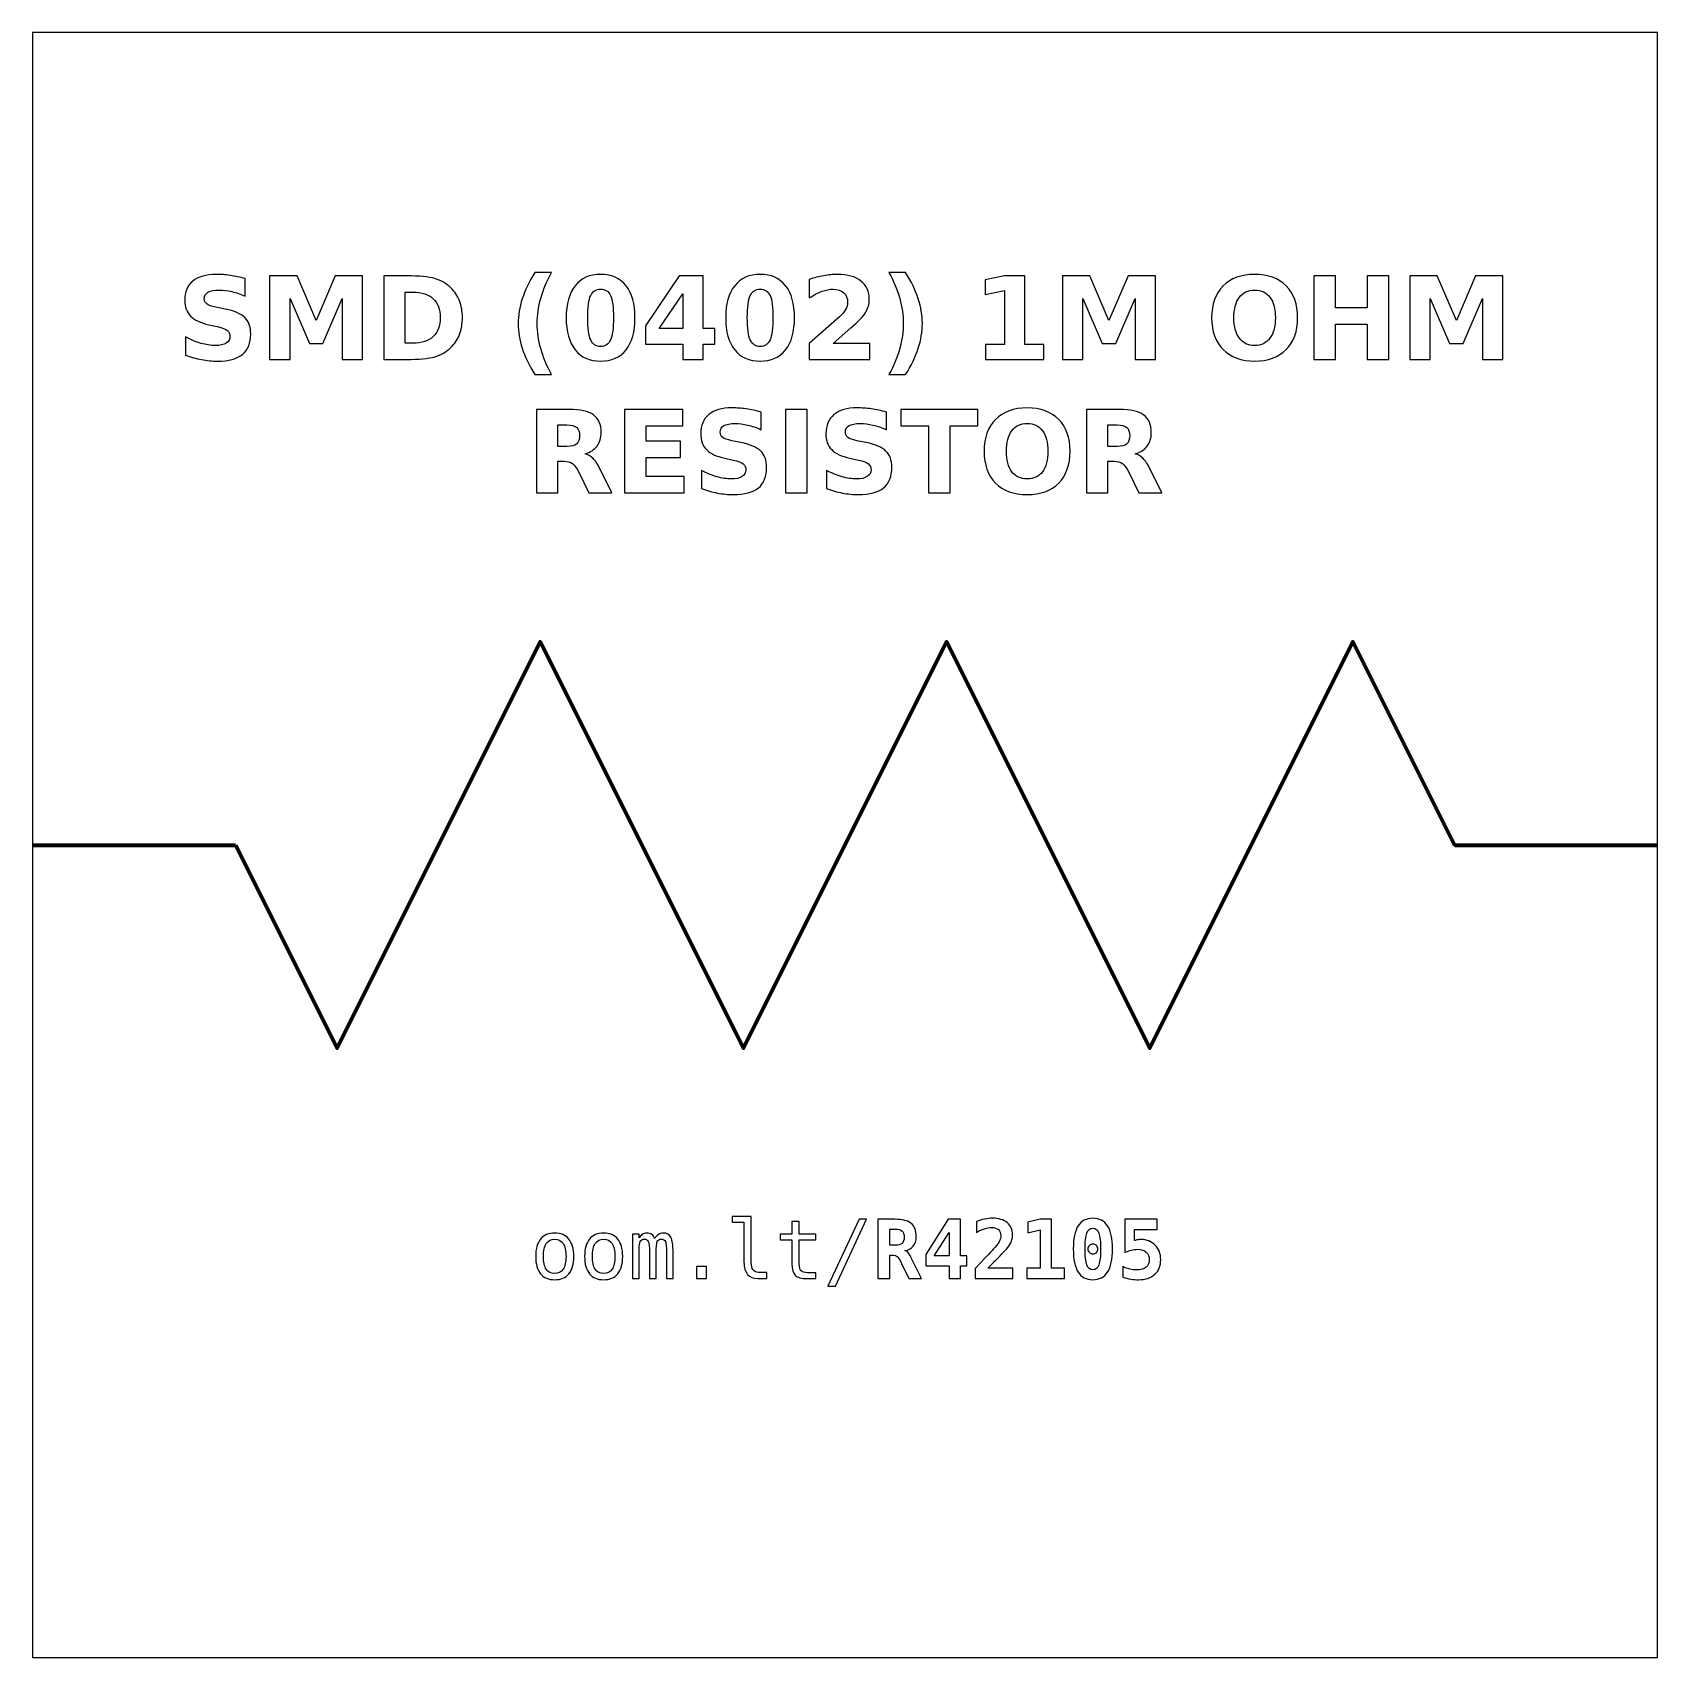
# Model space of a CAD drawing. Header units: centimetres. Extents: x -11.5 to -9.5, y -15.85 to -13.85.
import ezdxf

# ---------------------------------------------------------------- set-up
doc = ezdxf.new("R2010")
doc.units = ezdxf.units.CM
doc.header["$MEASUREMENT"] = 0
doc.layers.add('Layer 1', color=7, linetype='Continuous')

msp = doc.modelspace()

# ---------------------------------------------------------------- linework, layer by layer
at = {"layer": 'Layer 1', "color": 7}
msp.add_lwpolyline([(-11.5, -15.85), (-9.5, -15.85), (-9.5, -13.85), (-11.5, -13.85), (-11.5, -15.85)], close=True, dxfattribs=at)
at = {"layer": 'Layer 1', "color": 250}
for points, knots in [([(-11.23816, -14.15284), (-11.23816, -14.15284), (-11.23816, -14.17459), (-11.23816, -14.17459), (-11.23816, -14.17459), (-11.24381, -14.17207), (-11.24933, -14.17017), (-11.25469, -14.16888), (-11.25469, -14.16888), (-11.26008, -14.16758), (-11.26516, -14.16695), (-11.26993, -14.16695), (-11.26993, -14.16695), (-11.27626, -14.16695), (-11.28096, -14.16782), (-11.284, -14.16956), (-11.284, -14.16956), (-11.28703, -14.17132), (-11.28854, -14.17403), (-11.28854, -14.1777), (-11.28854, -14.1777), (-11.28854, -14.18045), (-11.28753, -14.18261), (-11.28548, -14.18414), (-11.28548, -14.18414), (-11.28343, -14.18567), (-11.27972, -14.18701), (-11.27433, -14.18811), (-11.27433, -14.18811), (-11.27433, -14.18811), (-11.26304, -14.19037), (-11.26304, -14.19037), (-11.26304, -14.19037), (-11.25159, -14.19268), (-11.24348, -14.19616), (-11.23866, -14.20086), (-11.23866, -14.20086), (-11.23383, -14.20554), (-11.23141, -14.2122), (-11.23141, -14.22083), (-11.23141, -14.22083), (-11.23141, -14.23219), (-11.23477, -14.24063), (-11.2415, -14.24616), (-11.2415, -14.24616), (-11.24823, -14.25168), (-11.2585, -14.25446), (-11.27233, -14.25446), (-11.27233, -14.25446), (-11.27887, -14.25446), (-11.28541, -14.25385), (-11.29197, -14.2526), (-11.29197, -14.2526), (-11.29853, -14.25135), (-11.30512, -14.24952), (-11.31168, -14.2471), (-11.31168, -14.2471), (-11.31168, -14.2471), (-11.31168, -14.22471), (-11.31168, -14.22471), (-11.31168, -14.22471), (-11.30512, -14.22819), (-11.29877, -14.23082), (-11.29263, -14.23259), (-11.29263, -14.23259), (-11.28649, -14.23435), (-11.28059, -14.23524), (-11.2749, -14.23524), (-11.2749, -14.23524), (-11.26911, -14.23524), (-11.26467, -14.23428), (-11.26159, -14.23235), (-11.26159, -14.23235), (-11.2585, -14.23042), (-11.25698, -14.22767), (-11.25698, -14.22407), (-11.25698, -14.22407), (-11.25698, -14.22087), (-11.25801, -14.21838), (-11.2601, -14.21664), (-11.2601, -14.21664), (-11.2622, -14.2149), (-11.26636, -14.21333), (-11.27262, -14.21196), (-11.27262, -14.21196), (-11.27262, -14.21196), (-11.28289, -14.20968), (-11.28289, -14.20968), (-11.28289, -14.20968), (-11.29317, -14.20747), (-11.3007, -14.20397), (-11.30545, -14.19914), (-11.30545, -14.19914), (-11.3102, -14.19432), (-11.31257, -14.18781), (-11.31257, -14.17965), (-11.31257, -14.17965), (-11.31257, -14.16939), (-11.30926, -14.16151), (-11.30265, -14.15601), (-11.30265, -14.15601), (-11.29604, -14.15048), (-11.28654, -14.14773), (-11.27412, -14.14773), (-11.27412, -14.14773), (-11.26848, -14.14773), (-11.26267, -14.14816), (-11.25669, -14.149), (-11.25669, -14.149), (-11.25072, -14.14985), (-11.24454, -14.15112), (-11.23816, -14.15284)], [0, 0, 0, 0, 0.0357143, 0.0357143, 0.0357143, 0.0357143, 0.0714286, 0.0714286, 0.0714286, 0.0714286, 0.1071429, 0.1071429, 0.1071429, 0.1071429, 0.1428571, 0.1428571, 0.1428571, 0.1428571, 0.1785714, 0.1785714, 0.1785714, 0.1785714, 0.2142857, 0.2142857, 0.2142857, 0.2142857, 0.25, 0.25, 0.25, 0.25, 0.2857143, 0.2857143, 0.2857143, 0.2857143, 0.3214286, 0.3214286, 0.3214286, 0.3214286, 0.3571429, 0.3571429, 0.3571429, 0.3571429, 0.3928571, 0.3928571, 0.3928571, 0.3928571, 0.4285714, 0.4285714, 0.4285714, 0.4285714, 0.4642857, 0.4642857, 0.4642857, 0.4642857, 0.5, 0.5, 0.5, 0.5, 0.5357143, 0.5357143, 0.5357143, 0.5357143, 0.5714286, 0.5714286, 0.5714286, 0.5714286, 0.6071429, 0.6071429, 0.6071429, 0.6071429, 0.6428571, 0.6428571, 0.6428571, 0.6428571, 0.6785714, 0.6785714, 0.6785714, 0.6785714, 0.7142857, 0.7142857, 0.7142857, 0.7142857, 0.75, 0.75, 0.75, 0.75, 0.7857143, 0.7857143, 0.7857143, 0.7857143, 0.8214286, 0.8214286, 0.8214286, 0.8214286, 0.8571429, 0.8571429, 0.8571429, 0.8571429, 0.8928571, 0.8928571, 0.8928571, 0.8928571, 0.9285714, 0.9285714, 0.9285714, 0.9285714, 0.9642857, 0.9642857, 0.9642857, 0.9642857, 1, 1, 1, 1]), ([(-11.20813, -14.14959), (-11.20813, -14.14959), (-11.17438, -14.14959), (-11.17438, -14.14959), (-11.17438, -14.14959), (-11.17438, -14.14959), (-11.15093, -14.20465), (-11.15093, -14.20465), (-11.15093, -14.20465), (-11.15093, -14.20465), (-11.12737, -14.14959), (-11.12737, -14.14959), (-11.12737, -14.14959), (-11.12737, -14.14959), (-11.09369, -14.14959), (-11.09369, -14.14959), (-11.09369, -14.14959), (-11.09369, -14.14959), (-11.09369, -14.25246), (-11.09369, -14.25246), (-11.09369, -14.25246), (-11.09369, -14.25246), (-11.11876, -14.25246), (-11.11876, -14.25246), (-11.11876, -14.25246), (-11.11876, -14.25246), (-11.11876, -14.17722), (-11.11876, -14.17722), (-11.11876, -14.17722), (-11.11876, -14.17722), (-11.14247, -14.23268), (-11.14247, -14.23268), (-11.14247, -14.23268), (-11.14247, -14.23268), (-11.15928, -14.23268), (-11.15928, -14.23268), (-11.15928, -14.23268), (-11.15928, -14.23268), (-11.18299, -14.17722), (-11.18299, -14.17722), (-11.18299, -14.17722), (-11.18299, -14.17722), (-11.18299, -14.25246), (-11.18299, -14.25246), (-11.18299, -14.25246), (-11.18299, -14.25246), (-11.20813, -14.25246), (-11.20813, -14.25246), (-11.20813, -14.25246), (-11.20813, -14.25246), (-11.20813, -14.14959), (-11.20813, -14.14959)], [0, 0, 0, 0, 0.0769231, 0.0769231, 0.0769231, 0.0769231, 0.1538462, 0.1538462, 0.1538462, 0.1538462, 0.2307692, 0.2307692, 0.2307692, 0.2307692, 0.3076923, 0.3076923, 0.3076923, 0.3076923, 0.3846154, 0.3846154, 0.3846154, 0.3846154, 0.4615385, 0.4615385, 0.4615385, 0.4615385, 0.5384615, 0.5384615, 0.5384615, 0.5384615, 0.6153846, 0.6153846, 0.6153846, 0.6153846, 0.6923077, 0.6923077, 0.6923077, 0.6923077, 0.7692308, 0.7692308, 0.7692308, 0.7692308, 0.8461538, 0.8461538, 0.8461538, 0.8461538, 0.9230769, 0.9230769, 0.9230769, 0.9230769, 1, 1, 1, 1]), ([(-11.0677, -14.14959), (-11.0677, -14.14959), (-11.03971, -14.14959), (-11.03971, -14.14959), (-11.03971, -14.14959), (-11.0241, -14.14959), (-11.01248, -14.1507), (-11.00484, -14.15293), (-11.00484, -14.15293), (-10.99719, -14.15516), (-10.99063, -14.15893), (-10.98515, -14.16427), (-10.98515, -14.16427), (-10.98033, -14.1689), (-10.97676, -14.17426), (-10.9744, -14.18033), (-10.9744, -14.18033), (-10.97208, -14.18637), (-10.9709, -14.19324), (-10.9709, -14.20093), (-10.9709, -14.20093), (-10.9709, -14.20869), (-10.97208, -14.21561), (-10.9744, -14.2217), (-10.9744, -14.2217), (-10.97676, -14.22779), (-10.98033, -14.23315), (-10.98515, -14.23778), (-10.98515, -14.23778), (-10.99068, -14.24312), (-10.99729, -14.24689), (-11.005, -14.24912), (-11.005, -14.24912), (-11.01272, -14.25135), (-11.02429, -14.25246), (-11.03971, -14.25246), (-11.03971, -14.25246), (-11.03971, -14.25246), (-11.0677, -14.25246), (-11.0677, -14.25246), (-11.0677, -14.25246), (-11.0677, -14.25246), (-11.0677, -14.14959), (-11.0677, -14.14959)], [0, 0, 0, 0, 0.0909091, 0.0909091, 0.0909091, 0.0909091, 0.1818182, 0.1818182, 0.1818182, 0.1818182, 0.2727273, 0.2727273, 0.2727273, 0.2727273, 0.3636364, 0.3636364, 0.3636364, 0.3636364, 0.4545455, 0.4545455, 0.4545455, 0.4545455, 0.5454545, 0.5454545, 0.5454545, 0.5454545, 0.6363636, 0.6363636, 0.6363636, 0.6363636, 0.7272727, 0.7272727, 0.7272727, 0.7272727, 0.8181818, 0.8181818, 0.8181818, 0.8181818, 0.9090909, 0.9090909, 0.9090909, 0.9090909, 1, 1, 1, 1]), ([(-10.86121, -14.27106), (-10.86121, -14.27106), (-10.88167, -14.27106), (-10.88167, -14.27106), (-10.88167, -14.27106), (-10.8887, -14.25973), (-10.8939, -14.24893), (-10.89724, -14.2387), (-10.89724, -14.2387), (-10.9006, -14.22849), (-10.90227, -14.21836), (-10.90227, -14.20829), (-10.90227, -14.20829), (-10.90227, -14.19823), (-10.90058, -14.18804), (-10.89722, -14.17774), (-10.89722, -14.17774), (-10.89383, -14.16742), (-10.88866, -14.15665), (-10.88167, -14.14538), (-10.88167, -14.14538), (-10.88167, -14.14538), (-10.86121, -14.14538), (-10.86121, -14.14538), (-10.86121, -14.14538), (-10.86709, -14.15627), (-10.87149, -14.16692), (-10.87443, -14.17732), (-10.87443, -14.17732), (-10.87737, -14.18771), (-10.87885, -14.19799), (-10.87885, -14.20815), (-10.87885, -14.20815), (-10.87885, -14.21831), (-10.87739, -14.22859), (-10.87448, -14.23903), (-10.87448, -14.23903), (-10.87156, -14.24945), (-10.86714, -14.26013), (-10.86121, -14.27106)], [0, 0, 0, 0, 0.1, 0.1, 0.1, 0.1, 0.2, 0.2, 0.2, 0.2, 0.3, 0.3, 0.3, 0.3, 0.4, 0.4, 0.4, 0.4, 0.5, 0.5, 0.5, 0.5, 0.6, 0.6, 0.6, 0.6, 0.7, 0.7, 0.7, 0.7, 0.8, 0.8, 0.8, 0.8, 0.9, 0.9, 0.9, 0.9, 1, 1, 1, 1]), ([(-10.75848, -14.20112), (-10.75848, -14.21817), (-10.76215, -14.23132), (-10.76951, -14.24058), (-10.76951, -14.24058), (-10.77685, -14.24983), (-10.78729, -14.25446), (-10.80079, -14.25446), (-10.80079, -14.25446), (-10.81434, -14.25446), (-10.8248, -14.24983), (-10.83214, -14.24058), (-10.83214, -14.24058), (-10.8395, -14.23132), (-10.84317, -14.21817), (-10.84317, -14.20112), (-10.84317, -14.20112), (-10.84317, -14.18405), (-10.8395, -14.17087), (-10.83214, -14.16161), (-10.83214, -14.16161), (-10.8248, -14.15237), (-10.81434, -14.14773), (-10.80079, -14.14773), (-10.80079, -14.14773), (-10.78729, -14.14773), (-10.77685, -14.15237), (-10.76951, -14.16161), (-10.76951, -14.16161), (-10.76215, -14.17087), (-10.75848, -14.18405), (-10.75848, -14.20112)], [0, 0, 0, 0, 0.125, 0.125, 0.125, 0.125, 0.25, 0.25, 0.25, 0.25, 0.375, 0.375, 0.375, 0.375, 0.5, 0.5, 0.5, 0.5, 0.625, 0.625, 0.625, 0.625, 0.75, 0.75, 0.75, 0.75, 0.875, 0.875, 0.875, 0.875, 1, 1, 1, 1]), ([(-10.70418, -14.14959), (-10.70418, -14.14959), (-10.67468, -14.14959), (-10.67468, -14.14959), (-10.67468, -14.14959), (-10.67468, -14.14959), (-10.67468, -14.2145), (-10.67468, -14.2145), (-10.67468, -14.2145), (-10.67468, -14.2145), (-10.66001, -14.2145), (-10.66001, -14.2145), (-10.66001, -14.2145), (-10.66001, -14.2145), (-10.66001, -14.23372), (-10.66001, -14.23372), (-10.66001, -14.23372), (-10.66001, -14.23372), (-10.67468, -14.23372), (-10.67468, -14.23372), (-10.67468, -14.23372), (-10.67468, -14.23372), (-10.67468, -14.25246), (-10.67468, -14.25246), (-10.67468, -14.25246), (-10.67468, -14.25246), (-10.69975, -14.25246), (-10.69975, -14.25246), (-10.69975, -14.25246), (-10.69975, -14.25246), (-10.69975, -14.23372), (-10.69975, -14.23372), (-10.69975, -14.23372), (-10.69975, -14.23372), (-10.74538, -14.23372), (-10.74538, -14.23372), (-10.74538, -14.23372), (-10.74538, -14.23372), (-10.74538, -14.21097), (-10.74538, -14.21097), (-10.74538, -14.21097), (-10.74538, -14.21097), (-10.70418, -14.14959), (-10.70418, -14.14959)], [0, 0, 0, 0, 0.0909091, 0.0909091, 0.0909091, 0.0909091, 0.1818182, 0.1818182, 0.1818182, 0.1818182, 0.2727273, 0.2727273, 0.2727273, 0.2727273, 0.3636364, 0.3636364, 0.3636364, 0.3636364, 0.4545455, 0.4545455, 0.4545455, 0.4545455, 0.5454545, 0.5454545, 0.5454545, 0.5454545, 0.6363636, 0.6363636, 0.6363636, 0.6363636, 0.7272727, 0.7272727, 0.7272727, 0.7272727, 0.8181818, 0.8181818, 0.8181818, 0.8181818, 0.9090909, 0.9090909, 0.9090909, 0.9090909, 1, 1, 1, 1]), ([(-10.5621, -14.20112), (-10.5621, -14.21817), (-10.56577, -14.23132), (-10.57313, -14.24058), (-10.57313, -14.24058), (-10.58047, -14.24983), (-10.59091, -14.25446), (-10.60441, -14.25446), (-10.60441, -14.25446), (-10.61796, -14.25446), (-10.62842, -14.24983), (-10.63576, -14.24058), (-10.63576, -14.24058), (-10.64312, -14.23132), (-10.64679, -14.21817), (-10.64679, -14.20112), (-10.64679, -14.20112), (-10.64679, -14.18405), (-10.64312, -14.17087), (-10.63576, -14.16161), (-10.63576, -14.16161), (-10.62842, -14.15237), (-10.61796, -14.14773), (-10.60441, -14.14773), (-10.60441, -14.14773), (-10.59091, -14.14773), (-10.58047, -14.15237), (-10.57313, -14.16161), (-10.57313, -14.16161), (-10.56577, -14.17087), (-10.5621, -14.18405), (-10.5621, -14.20112)], [0, 0, 0, 0, 0.125, 0.125, 0.125, 0.125, 0.25, 0.25, 0.25, 0.25, 0.375, 0.375, 0.375, 0.375, 0.5, 0.5, 0.5, 0.5, 0.625, 0.625, 0.625, 0.625, 0.75, 0.75, 0.75, 0.75, 0.875, 0.875, 0.875, 0.875, 1, 1, 1, 1]), ([(-10.51469, -14.23296), (-10.51469, -14.23296), (-10.46941, -14.23296), (-10.46941, -14.23296), (-10.46941, -14.23296), (-10.46941, -14.23296), (-10.46941, -14.25246), (-10.46941, -14.25246), (-10.46941, -14.25246), (-10.46941, -14.25246), (-10.54418, -14.25246), (-10.54418, -14.25246), (-10.54418, -14.25246), (-10.54418, -14.25246), (-10.54418, -14.23296), (-10.54418, -14.23296), (-10.54418, -14.23296), (-10.54418, -14.23296), (-10.50662, -14.19983), (-10.50662, -14.19983), (-10.50662, -14.19983), (-10.50326, -14.19679), (-10.50079, -14.19383), (-10.49919, -14.19094), (-10.49919, -14.19094), (-10.49757, -14.18804), (-10.49677, -14.18503), (-10.49677, -14.1819), (-10.49677, -14.1819), (-10.49677, -14.17708), (-10.49839, -14.1732), (-10.50163, -14.17026), (-10.50163, -14.17026), (-10.50486, -14.16732), (-10.50916, -14.16587), (-10.51455, -14.16587), (-10.51455, -14.16587), (-10.51868, -14.16587), (-10.5232, -14.16676), (-10.52812, -14.16852), (-10.52812, -14.16852), (-10.53303, -14.17029), (-10.5383, -14.17292), (-10.5439, -14.1764), (-10.5439, -14.1764), (-10.5439, -14.1764), (-10.5439, -14.1538), (-10.5439, -14.1538), (-10.5439, -14.1538), (-10.53792, -14.15183), (-10.53202, -14.15032), (-10.52619, -14.14929), (-10.52619, -14.14929), (-10.52035, -14.14825), (-10.51464, -14.14773), (-10.50902, -14.14773), (-10.50902, -14.14773), (-10.49672, -14.14773), (-10.48715, -14.15044), (-10.48033, -14.15587), (-10.48033, -14.15587), (-10.47351, -14.16128), (-10.4701, -14.16883), (-10.4701, -14.17854), (-10.4701, -14.17854), (-10.4701, -14.18414), (-10.47155, -14.18936), (-10.47445, -14.19421), (-10.47445, -14.19421), (-10.47734, -14.19905), (-10.48343, -14.20554), (-10.4927, -14.21368), (-10.4927, -14.21368), (-10.4927, -14.21368), (-10.51469, -14.23296), (-10.51469, -14.23296)], [0, 0, 0, 0, 0.0526316, 0.0526316, 0.0526316, 0.0526316, 0.1052632, 0.1052632, 0.1052632, 0.1052632, 0.1578947, 0.1578947, 0.1578947, 0.1578947, 0.2105263, 0.2105263, 0.2105263, 0.2105263, 0.2631579, 0.2631579, 0.2631579, 0.2631579, 0.3157895, 0.3157895, 0.3157895, 0.3157895, 0.3684211, 0.3684211, 0.3684211, 0.3684211, 0.4210526, 0.4210526, 0.4210526, 0.4210526, 0.4736842, 0.4736842, 0.4736842, 0.4736842, 0.5263158, 0.5263158, 0.5263158, 0.5263158, 0.5789474, 0.5789474, 0.5789474, 0.5789474, 0.6315789, 0.6315789, 0.6315789, 0.6315789, 0.6842105, 0.6842105, 0.6842105, 0.6842105, 0.7368421, 0.7368421, 0.7368421, 0.7368421, 0.7894737, 0.7894737, 0.7894737, 0.7894737, 0.8421053, 0.8421053, 0.8421053, 0.8421053, 0.8947368, 0.8947368, 0.8947368, 0.8947368, 0.9473684, 0.9473684, 0.9473684, 0.9473684, 1, 1, 1, 1]), ([(-10.44587, -14.27106), (-10.43999, -14.26013), (-10.43557, -14.24945), (-10.43263, -14.23903), (-10.43263, -14.23903), (-10.42969, -14.22859), (-10.42823, -14.21831), (-10.42823, -14.20815), (-10.42823, -14.20815), (-10.42823, -14.19799), (-10.42969, -14.18771), (-10.43263, -14.17732), (-10.43263, -14.17732), (-10.43557, -14.16692), (-10.43999, -14.15627), (-10.44587, -14.14538), (-10.44587, -14.14538), (-10.44587, -14.14538), (-10.42541, -14.14538), (-10.42541, -14.14538), (-10.42541, -14.14538), (-10.41843, -14.15665), (-10.41325, -14.16742), (-10.40986, -14.17774), (-10.40986, -14.17774), (-10.4065, -14.18804), (-10.40481, -14.19823), (-10.40481, -14.20829), (-10.40481, -14.20829), (-10.40481, -14.21836), (-10.40648, -14.22849), (-10.40984, -14.2387), (-10.40984, -14.2387), (-10.41318, -14.24893), (-10.41838, -14.25973), (-10.42541, -14.27106), (-10.42541, -14.27106), (-10.42541, -14.27106), (-10.44587, -14.27106), (-10.44587, -14.27106)], [0, 0, 0, 0, 0.1, 0.1, 0.1, 0.1, 0.2, 0.2, 0.2, 0.2, 0.3, 0.3, 0.3, 0.3, 0.4, 0.4, 0.4, 0.4, 0.5, 0.5, 0.5, 0.5, 0.6, 0.6, 0.6, 0.6, 0.7, 0.7, 0.7, 0.7, 0.8, 0.8, 0.8, 0.8, 0.9, 0.9, 0.9, 0.9, 1, 1, 1, 1]), ([(-10.32701, -14.23414), (-10.32701, -14.23414), (-10.30358, -14.23414), (-10.30358, -14.23414), (-10.30358, -14.23414), (-10.30358, -14.23414), (-10.30358, -14.16765), (-10.30358, -14.16765), (-10.30358, -14.16765), (-10.30358, -14.16765), (-10.32762, -14.17262), (-10.32762, -14.17262), (-10.32762, -14.17262), (-10.32762, -14.17262), (-10.32762, -14.15455), (-10.32762, -14.15455), (-10.32762, -14.15455), (-10.32762, -14.15455), (-10.30372, -14.14959), (-10.30372, -14.14959), (-10.30372, -14.14959), (-10.30372, -14.14959), (-10.27851, -14.14959), (-10.27851, -14.14959), (-10.27851, -14.14959), (-10.27851, -14.14959), (-10.27851, -14.23414), (-10.27851, -14.23414), (-10.27851, -14.23414), (-10.27851, -14.23414), (-10.25509, -14.23414), (-10.25509, -14.23414), (-10.25509, -14.23414), (-10.25509, -14.23414), (-10.25509, -14.25246), (-10.25509, -14.25246), (-10.25509, -14.25246), (-10.25509, -14.25246), (-10.32701, -14.25246), (-10.32701, -14.25246), (-10.32701, -14.25246), (-10.32701, -14.25246), (-10.32701, -14.23414), (-10.32701, -14.23414)], [0, 0, 0, 0, 0.0909091, 0.0909091, 0.0909091, 0.0909091, 0.1818182, 0.1818182, 0.1818182, 0.1818182, 0.2727273, 0.2727273, 0.2727273, 0.2727273, 0.3636364, 0.3636364, 0.3636364, 0.3636364, 0.4545455, 0.4545455, 0.4545455, 0.4545455, 0.5454545, 0.5454545, 0.5454545, 0.5454545, 0.6363636, 0.6363636, 0.6363636, 0.6363636, 0.7272727, 0.7272727, 0.7272727, 0.7272727, 0.8181818, 0.8181818, 0.8181818, 0.8181818, 0.9090909, 0.9090909, 0.9090909, 0.9090909, 1, 1, 1, 1]), ([(-10.23239, -14.14959), (-10.23239, -14.14959), (-10.19864, -14.14959), (-10.19864, -14.14959), (-10.19864, -14.14959), (-10.19864, -14.14959), (-10.17519, -14.20465), (-10.17519, -14.20465), (-10.17519, -14.20465), (-10.17519, -14.20465), (-10.15163, -14.14959), (-10.15163, -14.14959), (-10.15163, -14.14959), (-10.15163, -14.14959), (-10.11795, -14.14959), (-10.11795, -14.14959), (-10.11795, -14.14959), (-10.11795, -14.14959), (-10.11795, -14.25246), (-10.11795, -14.25246), (-10.11795, -14.25246), (-10.11795, -14.25246), (-10.14302, -14.25246), (-10.14302, -14.25246), (-10.14302, -14.25246), (-10.14302, -14.25246), (-10.14302, -14.17722), (-10.14302, -14.17722), (-10.14302, -14.17722), (-10.14302, -14.17722), (-10.16673, -14.23268), (-10.16673, -14.23268), (-10.16673, -14.23268), (-10.16673, -14.23268), (-10.18354, -14.23268), (-10.18354, -14.23268), (-10.18354, -14.23268), (-10.18354, -14.23268), (-10.20725, -14.17722), (-10.20725, -14.17722), (-10.20725, -14.17722), (-10.20725, -14.17722), (-10.20725, -14.25246), (-10.20725, -14.25246), (-10.20725, -14.25246), (-10.20725, -14.25246), (-10.23239, -14.25246), (-10.23239, -14.25246), (-10.23239, -14.25246), (-10.23239, -14.25246), (-10.23239, -14.14959), (-10.23239, -14.14959)], [0, 0, 0, 0, 0.0769231, 0.0769231, 0.0769231, 0.0769231, 0.1538462, 0.1538462, 0.1538462, 0.1538462, 0.2307692, 0.2307692, 0.2307692, 0.2307692, 0.3076923, 0.3076923, 0.3076923, 0.3076923, 0.3846154, 0.3846154, 0.3846154, 0.3846154, 0.4615385, 0.4615385, 0.4615385, 0.4615385, 0.5384615, 0.5384615, 0.5384615, 0.5384615, 0.6153846, 0.6153846, 0.6153846, 0.6153846, 0.6923077, 0.6923077, 0.6923077, 0.6923077, 0.7692308, 0.7692308, 0.7692308, 0.7692308, 0.8461538, 0.8461538, 0.8461538, 0.8461538, 0.9230769, 0.9230769, 0.9230769, 0.9230769, 1, 1, 1, 1]), ([(-9.99584, -14.14773), (-9.97931, -14.14773), (-9.96635, -14.15246), (-9.95699, -14.16194), (-9.95699, -14.16194), (-9.94761, -14.17139), (-9.94293, -14.18444), (-9.94293, -14.20112), (-9.94293, -14.20112), (-9.94293, -14.21775), (-9.94761, -14.2308), (-9.95699, -14.24025), (-9.95699, -14.24025), (-9.96635, -14.24973), (-9.97931, -14.25446), (-9.99584, -14.25446), (-9.99584, -14.25446), (-10.01233, -14.25446), (-10.02526, -14.24973), (-10.03467, -14.24025), (-10.03467, -14.24025), (-10.04405, -14.2308), (-10.04876, -14.21775), (-10.04876, -14.20112), (-10.04876, -14.20112), (-10.04876, -14.18444), (-10.04405, -14.17139), (-10.03467, -14.16194), (-10.03467, -14.16194), (-10.02526, -14.15246), (-10.01233, -14.14773), (-9.99584, -14.14773)], [0, 0, 0, 0, 0.125, 0.125, 0.125, 0.125, 0.25, 0.25, 0.25, 0.25, 0.375, 0.375, 0.375, 0.375, 0.5, 0.5, 0.5, 0.5, 0.625, 0.625, 0.625, 0.625, 0.75, 0.75, 0.75, 0.75, 0.875, 0.875, 0.875, 0.875, 1, 1, 1, 1]), ([(-9.92286, -14.14959), (-9.92286, -14.14959), (-9.89633, -14.14959), (-9.89633, -14.14959), (-9.89633, -14.14959), (-9.89633, -14.14959), (-9.89633, -14.1888), (-9.89633, -14.1888), (-9.89633, -14.1888), (-9.89633, -14.1888), (-9.8572, -14.1888), (-9.8572, -14.1888), (-9.8572, -14.1888), (-9.8572, -14.1888), (-9.8572, -14.14959), (-9.8572, -14.14959), (-9.8572, -14.14959), (-9.8572, -14.14959), (-9.83067, -14.14959), (-9.83067, -14.14959), (-9.83067, -14.14959), (-9.83067, -14.14959), (-9.83067, -14.25246), (-9.83067, -14.25246), (-9.83067, -14.25246), (-9.83067, -14.25246), (-9.8572, -14.25246), (-9.8572, -14.25246), (-9.8572, -14.25246), (-9.8572, -14.25246), (-9.8572, -14.20886), (-9.8572, -14.20886), (-9.8572, -14.20886), (-9.8572, -14.20886), (-9.89633, -14.20886), (-9.89633, -14.20886), (-9.89633, -14.20886), (-9.89633, -14.20886), (-9.89633, -14.25246), (-9.89633, -14.25246), (-9.89633, -14.25246), (-9.89633, -14.25246), (-9.92286, -14.25246), (-9.92286, -14.25246), (-9.92286, -14.25246), (-9.92286, -14.25246), (-9.92286, -14.14959), (-9.92286, -14.14959)], [0, 0, 0, 0, 0.0833333, 0.0833333, 0.0833333, 0.0833333, 0.1666667, 0.1666667, 0.1666667, 0.1666667, 0.25, 0.25, 0.25, 0.25, 0.3333333, 0.3333333, 0.3333333, 0.3333333, 0.4166667, 0.4166667, 0.4166667, 0.4166667, 0.5, 0.5, 0.5, 0.5, 0.5833333, 0.5833333, 0.5833333, 0.5833333, 0.6666667, 0.6666667, 0.6666667, 0.6666667, 0.75, 0.75, 0.75, 0.75, 0.8333333, 0.8333333, 0.8333333, 0.8333333, 0.9166667, 0.9166667, 0.9166667, 0.9166667, 1, 1, 1, 1]), ([(-9.80477, -14.14959), (-9.80477, -14.14959), (-9.77102, -14.14959), (-9.77102, -14.14959), (-9.77102, -14.14959), (-9.77102, -14.14959), (-9.74757, -14.20465), (-9.74757, -14.20465), (-9.74757, -14.20465), (-9.74757, -14.20465), (-9.72401, -14.14959), (-9.72401, -14.14959), (-9.72401, -14.14959), (-9.72401, -14.14959), (-9.69033, -14.14959), (-9.69033, -14.14959), (-9.69033, -14.14959), (-9.69033, -14.14959), (-9.69033, -14.25246), (-9.69033, -14.25246), (-9.69033, -14.25246), (-9.69033, -14.25246), (-9.7154, -14.25246), (-9.7154, -14.25246), (-9.7154, -14.25246), (-9.7154, -14.25246), (-9.7154, -14.17722), (-9.7154, -14.17722), (-9.7154, -14.17722), (-9.7154, -14.17722), (-9.73911, -14.23268), (-9.73911, -14.23268), (-9.73911, -14.23268), (-9.73911, -14.23268), (-9.75592, -14.23268), (-9.75592, -14.23268), (-9.75592, -14.23268), (-9.75592, -14.23268), (-9.77963, -14.17722), (-9.77963, -14.17722), (-9.77963, -14.17722), (-9.77963, -14.17722), (-9.77963, -14.25246), (-9.77963, -14.25246), (-9.77963, -14.25246), (-9.77963, -14.25246), (-9.80477, -14.25246), (-9.80477, -14.25246), (-9.80477, -14.25246), (-9.80477, -14.25246), (-9.80477, -14.14959), (-9.80477, -14.14959)], [0, 0, 0, 0, 0.0769231, 0.0769231, 0.0769231, 0.0769231, 0.1538462, 0.1538462, 0.1538462, 0.1538462, 0.2307692, 0.2307692, 0.2307692, 0.2307692, 0.3076923, 0.3076923, 0.3076923, 0.3076923, 0.3846154, 0.3846154, 0.3846154, 0.3846154, 0.4615385, 0.4615385, 0.4615385, 0.4615385, 0.5384615, 0.5384615, 0.5384615, 0.5384615, 0.6153846, 0.6153846, 0.6153846, 0.6153846, 0.6923077, 0.6923077, 0.6923077, 0.6923077, 0.7692308, 0.7692308, 0.7692308, 0.7692308, 0.8461538, 0.8461538, 0.8461538, 0.8461538, 0.9230769, 0.9230769, 0.9230769, 0.9230769, 1, 1, 1, 1]), ([(-11.04117, -14.16965), (-11.04117, -14.16965), (-11.04117, -14.2324), (-11.04117, -14.2324), (-11.04117, -14.2324), (-11.04117, -14.2324), (-11.03167, -14.2324), (-11.03167, -14.2324), (-11.03167, -14.2324), (-11.02083, -14.2324), (-11.01255, -14.22972), (-11.00684, -14.22433), (-11.00684, -14.22433), (-11.00112, -14.21897), (-10.99825, -14.21116), (-10.99825, -14.20093), (-10.99825, -14.20093), (-10.99825, -14.19072), (-11.0011, -14.18296), (-11.00679, -14.17765), (-11.00679, -14.17765), (-11.01248, -14.17231), (-11.02078, -14.16965), (-11.03167, -14.16965), (-11.03167, -14.16965), (-11.03167, -14.16965), (-11.04117, -14.16965), (-11.04117, -14.16965)], [0, 0, 0, 0, 0.1428571, 0.1428571, 0.1428571, 0.1428571, 0.2857143, 0.2857143, 0.2857143, 0.2857143, 0.4285714, 0.4285714, 0.4285714, 0.4285714, 0.5714286, 0.5714286, 0.5714286, 0.5714286, 0.7142857, 0.7142857, 0.7142857, 0.7142857, 0.8571429, 0.8571429, 0.8571429, 0.8571429, 1, 1, 1, 1]), ([(-10.78501, -14.20093), (-10.78501, -14.18807), (-10.78621, -14.17901), (-10.78863, -14.17374), (-10.78863, -14.17374), (-10.79103, -14.1685), (-10.7951, -14.16587), (-10.80079, -14.16587), (-10.80079, -14.16587), (-10.80648, -14.16587), (-10.81055, -14.1685), (-10.813, -14.17374), (-10.813, -14.17374), (-10.81542, -14.17901), (-10.81664, -14.18807), (-10.81664, -14.20093), (-10.81664, -14.20093), (-10.81664, -14.21391), (-10.81542, -14.22309), (-10.813, -14.2284), (-10.813, -14.2284), (-10.81055, -14.23374), (-10.80648, -14.2364), (-10.80079, -14.2364), (-10.80079, -14.2364), (-10.79515, -14.2364), (-10.7911, -14.23374), (-10.78865, -14.2284), (-10.78865, -14.2284), (-10.78623, -14.22309), (-10.78501, -14.21391), (-10.78501, -14.20093)], [0, 0, 0, 0, 0.125, 0.125, 0.125, 0.125, 0.25, 0.25, 0.25, 0.25, 0.375, 0.375, 0.375, 0.375, 0.5, 0.5, 0.5, 0.5, 0.625, 0.625, 0.625, 0.625, 0.75, 0.75, 0.75, 0.75, 0.875, 0.875, 0.875, 0.875, 1, 1, 1, 1]), ([(-10.69975, -14.17144), (-10.69975, -14.17144), (-10.72885, -14.2145), (-10.72885, -14.2145), (-10.72885, -14.2145), (-10.72885, -14.2145), (-10.69975, -14.2145), (-10.69975, -14.2145), (-10.69975, -14.2145), (-10.69975, -14.2145), (-10.69975, -14.17144), (-10.69975, -14.17144)], [0, 0, 0, 0, 0.3333333, 0.3333333, 0.3333333, 0.3333333, 0.6666667, 0.6666667, 0.6666667, 0.6666667, 1, 1, 1, 1]), ([(-10.58863, -14.20093), (-10.58863, -14.18807), (-10.58983, -14.17901), (-10.59225, -14.17374), (-10.59225, -14.17374), (-10.59465, -14.1685), (-10.59872, -14.16587), (-10.60441, -14.16587), (-10.60441, -14.16587), (-10.6101, -14.16587), (-10.61417, -14.1685), (-10.61662, -14.17374), (-10.61662, -14.17374), (-10.61904, -14.17901), (-10.62026, -14.18807), (-10.62026, -14.20093), (-10.62026, -14.20093), (-10.62026, -14.21391), (-10.61904, -14.22309), (-10.61662, -14.2284), (-10.61662, -14.2284), (-10.61417, -14.23374), (-10.6101, -14.2364), (-10.60441, -14.2364), (-10.60441, -14.2364), (-10.59877, -14.2364), (-10.59472, -14.23374), (-10.59227, -14.2284), (-10.59227, -14.2284), (-10.58985, -14.22309), (-10.58863, -14.21391), (-10.58863, -14.20093)], [0, 0, 0, 0, 0.125, 0.125, 0.125, 0.125, 0.25, 0.25, 0.25, 0.25, 0.375, 0.375, 0.375, 0.375, 0.5, 0.5, 0.5, 0.5, 0.625, 0.625, 0.625, 0.625, 0.75, 0.75, 0.75, 0.75, 0.875, 0.875, 0.875, 0.875, 1, 1, 1, 1]), ([(-9.99584, -14.16695), (-10.00393, -14.16695), (-10.01019, -14.16993), (-10.01466, -14.17591), (-10.01466, -14.17591), (-10.0191, -14.18188), (-10.02134, -14.19028), (-10.02134, -14.20112), (-10.02134, -14.20112), (-10.02134, -14.21194), (-10.0191, -14.22031), (-10.01466, -14.22628), (-10.01466, -14.22628), (-10.01019, -14.23226), (-10.00393, -14.23524), (-9.99584, -14.23524), (-9.99584, -14.23524), (-9.9877, -14.23524), (-9.98143, -14.23226), (-9.97696, -14.22628), (-9.97696, -14.22628), (-9.97251, -14.22031), (-9.97028, -14.21194), (-9.97028, -14.20112), (-9.97028, -14.20112), (-9.97028, -14.19028), (-9.97251, -14.18188), (-9.97696, -14.17591), (-9.97696, -14.17591), (-9.98143, -14.16993), (-9.9877, -14.16695), (-9.99584, -14.16695)], [0, 0, 0, 0, 0.125, 0.125, 0.125, 0.125, 0.25, 0.25, 0.25, 0.25, 0.375, 0.375, 0.375, 0.375, 0.5, 0.5, 0.5, 0.5, 0.625, 0.625, 0.625, 0.625, 0.75, 0.75, 0.75, 0.75, 0.875, 0.875, 0.875, 0.875, 1, 1, 1, 1]), ([(-10.85334, -14.37779), (-10.85334, -14.37779), (-10.85334, -14.41671), (-10.85334, -14.41671), (-10.85334, -14.41671), (-10.85334, -14.41671), (-10.87987, -14.41671), (-10.87987, -14.41671), (-10.87987, -14.41671), (-10.87987, -14.41671), (-10.87987, -14.31384), (-10.87987, -14.31384), (-10.87987, -14.31384), (-10.87987, -14.31384), (-10.83935, -14.31384), (-10.83935, -14.31384), (-10.83935, -14.31384), (-10.8258, -14.31384), (-10.81585, -14.31612), (-10.80955, -14.32066), (-10.80955, -14.32066), (-10.80323, -14.3252), (-10.80007, -14.3324), (-10.80007, -14.34223), (-10.80007, -14.34223), (-10.80007, -14.34902), (-10.80172, -14.35462), (-10.80499, -14.35897), (-10.80499, -14.35897), (-10.80828, -14.36335), (-10.81324, -14.36657), (-10.81985, -14.36862), (-10.81985, -14.36862), (-10.81623, -14.36946), (-10.81296, -14.37132), (-10.81009, -14.37424), (-10.81009, -14.37424), (-10.80722, -14.37715), (-10.80433, -14.38157), (-10.80139, -14.3875), (-10.80139, -14.3875), (-10.80139, -14.3875), (-10.78697, -14.41671), (-10.78697, -14.41671), (-10.78697, -14.41671), (-10.78697, -14.41671), (-10.81524, -14.41671), (-10.81524, -14.41671), (-10.81524, -14.41671), (-10.81524, -14.41671), (-10.82778, -14.39115), (-10.82778, -14.39115), (-10.82778, -14.39115), (-10.83029, -14.38602), (-10.83286, -14.38249), (-10.83547, -14.38061), (-10.83547, -14.38061), (-10.83806, -14.37873), (-10.84151, -14.37779), (-10.84584, -14.37779), (-10.84584, -14.37779), (-10.84584, -14.37779), (-10.85334, -14.37779), (-10.85334, -14.37779)], [0, 0, 0, 0, 0.0625, 0.0625, 0.0625, 0.0625, 0.125, 0.125, 0.125, 0.125, 0.1875, 0.1875, 0.1875, 0.1875, 0.25, 0.25, 0.25, 0.25, 0.3125, 0.3125, 0.3125, 0.3125, 0.375, 0.375, 0.375, 0.375, 0.4375, 0.4375, 0.4375, 0.4375, 0.5, 0.5, 0.5, 0.5, 0.5625, 0.5625, 0.5625, 0.5625, 0.625, 0.625, 0.625, 0.625, 0.6875, 0.6875, 0.6875, 0.6875, 0.75, 0.75, 0.75, 0.75, 0.8125, 0.8125, 0.8125, 0.8125, 0.875, 0.875, 0.875, 0.875, 0.9375, 0.9375, 0.9375, 0.9375, 1, 1, 1, 1]), ([(-10.77122, -14.31384), (-10.77122, -14.31384), (-10.69963, -14.31384), (-10.69963, -14.31384), (-10.69963, -14.31384), (-10.69963, -14.31384), (-10.69963, -14.3339), (-10.69963, -14.3339), (-10.69963, -14.3339), (-10.69963, -14.3339), (-10.74469, -14.3339), (-10.74469, -14.3339), (-10.74469, -14.3339), (-10.74469, -14.3339), (-10.74469, -14.35305), (-10.74469, -14.35305), (-10.74469, -14.35305), (-10.74469, -14.35305), (-10.70234, -14.35305), (-10.70234, -14.35305), (-10.70234, -14.35305), (-10.70234, -14.35305), (-10.70234, -14.37311), (-10.70234, -14.37311), (-10.70234, -14.37311), (-10.70234, -14.37311), (-10.74469, -14.37311), (-10.74469, -14.37311), (-10.74469, -14.37311), (-10.74469, -14.37311), (-10.74469, -14.39665), (-10.74469, -14.39665), (-10.74469, -14.39665), (-10.74469, -14.39665), (-10.69813, -14.39665), (-10.69813, -14.39665), (-10.69813, -14.39665), (-10.69813, -14.39665), (-10.69813, -14.41671), (-10.69813, -14.41671), (-10.69813, -14.41671), (-10.69813, -14.41671), (-10.77122, -14.41671), (-10.77122, -14.41671), (-10.77122, -14.41671), (-10.77122, -14.41671), (-10.77122, -14.31384), (-10.77122, -14.31384)], [0, 0, 0, 0, 0.0833333, 0.0833333, 0.0833333, 0.0833333, 0.1666667, 0.1666667, 0.1666667, 0.1666667, 0.25, 0.25, 0.25, 0.25, 0.3333333, 0.3333333, 0.3333333, 0.3333333, 0.4166667, 0.4166667, 0.4166667, 0.4166667, 0.5, 0.5, 0.5, 0.5, 0.5833333, 0.5833333, 0.5833333, 0.5833333, 0.6666667, 0.6666667, 0.6666667, 0.6666667, 0.75, 0.75, 0.75, 0.75, 0.8333333, 0.8333333, 0.8333333, 0.8333333, 0.9166667, 0.9166667, 0.9166667, 0.9166667, 1, 1, 1, 1]), ([(-10.60323, -14.31709), (-10.60323, -14.31709), (-10.60323, -14.33884), (-10.60323, -14.33884), (-10.60323, -14.33884), (-10.60888, -14.33632), (-10.6144, -14.33442), (-10.61976, -14.33313), (-10.61976, -14.33313), (-10.62515, -14.33183), (-10.63023, -14.3312), (-10.635, -14.3312), (-10.635, -14.3312), (-10.64133, -14.3312), (-10.64603, -14.33207), (-10.64907, -14.33381), (-10.64907, -14.33381), (-10.6521, -14.33557), (-10.65361, -14.33828), (-10.65361, -14.34195), (-10.65361, -14.34195), (-10.65361, -14.3447), (-10.6526, -14.34686), (-10.65055, -14.34839), (-10.65055, -14.34839), (-10.6485, -14.34992), (-10.64479, -14.35126), (-10.6394, -14.35236), (-10.6394, -14.35236), (-10.6394, -14.35236), (-10.62811, -14.35462), (-10.62811, -14.35462), (-10.62811, -14.35462), (-10.61666, -14.35693), (-10.60855, -14.36041), (-10.60373, -14.36511), (-10.60373, -14.36511), (-10.5989, -14.36979), (-10.59648, -14.37645), (-10.59648, -14.38508), (-10.59648, -14.38508), (-10.59648, -14.39644), (-10.59984, -14.40488), (-10.60657, -14.41041), (-10.60657, -14.41041), (-10.6133, -14.41593), (-10.62357, -14.41871), (-10.6374, -14.41871), (-10.6374, -14.41871), (-10.64394, -14.41871), (-10.65048, -14.4181), (-10.65704, -14.41685), (-10.65704, -14.41685), (-10.6636, -14.4156), (-10.67019, -14.41377), (-10.67675, -14.41135), (-10.67675, -14.41135), (-10.67675, -14.41135), (-10.67675, -14.38896), (-10.67675, -14.38896), (-10.67675, -14.38896), (-10.67019, -14.39244), (-10.66384, -14.39507), (-10.6577, -14.39684), (-10.6577, -14.39684), (-10.65156, -14.3986), (-10.64566, -14.39949), (-10.63997, -14.39949), (-10.63997, -14.39949), (-10.63418, -14.39949), (-10.62974, -14.39853), (-10.62666, -14.3966), (-10.62666, -14.3966), (-10.62357, -14.39467), (-10.62205, -14.39192), (-10.62205, -14.38832), (-10.62205, -14.38832), (-10.62205, -14.38512), (-10.62308, -14.38263), (-10.62517, -14.38089), (-10.62517, -14.38089), (-10.62727, -14.37915), (-10.63143, -14.37758), (-10.63769, -14.37621), (-10.63769, -14.37621), (-10.63769, -14.37621), (-10.64796, -14.37393), (-10.64796, -14.37393), (-10.64796, -14.37393), (-10.65824, -14.37172), (-10.66577, -14.36822), (-10.67052, -14.36339), (-10.67052, -14.36339), (-10.67527, -14.35857), (-10.67764, -14.35206), (-10.67764, -14.3439), (-10.67764, -14.3439), (-10.67764, -14.33364), (-10.67433, -14.32576), (-10.66772, -14.32026), (-10.66772, -14.32026), (-10.66111, -14.31473), (-10.65161, -14.31198), (-10.63919, -14.31198), (-10.63919, -14.31198), (-10.63355, -14.31198), (-10.62774, -14.31241), (-10.62176, -14.31325), (-10.62176, -14.31325), (-10.61579, -14.3141), (-10.60961, -14.31537), (-10.60323, -14.31709)], [0, 0, 0, 0, 0.0357143, 0.0357143, 0.0357143, 0.0357143, 0.0714286, 0.0714286, 0.0714286, 0.0714286, 0.1071429, 0.1071429, 0.1071429, 0.1071429, 0.1428571, 0.1428571, 0.1428571, 0.1428571, 0.1785714, 0.1785714, 0.1785714, 0.1785714, 0.2142857, 0.2142857, 0.2142857, 0.2142857, 0.25, 0.25, 0.25, 0.25, 0.2857143, 0.2857143, 0.2857143, 0.2857143, 0.3214286, 0.3214286, 0.3214286, 0.3214286, 0.3571429, 0.3571429, 0.3571429, 0.3571429, 0.3928571, 0.3928571, 0.3928571, 0.3928571, 0.4285714, 0.4285714, 0.4285714, 0.4285714, 0.4642857, 0.4642857, 0.4642857, 0.4642857, 0.5, 0.5, 0.5, 0.5, 0.5357143, 0.5357143, 0.5357143, 0.5357143, 0.5714286, 0.5714286, 0.5714286, 0.5714286, 0.6071429, 0.6071429, 0.6071429, 0.6071429, 0.6428571, 0.6428571, 0.6428571, 0.6428571, 0.6785714, 0.6785714, 0.6785714, 0.6785714, 0.7142857, 0.7142857, 0.7142857, 0.7142857, 0.75, 0.75, 0.75, 0.75, 0.7857143, 0.7857143, 0.7857143, 0.7857143, 0.8214286, 0.8214286, 0.8214286, 0.8214286, 0.8571429, 0.8571429, 0.8571429, 0.8571429, 0.8928571, 0.8928571, 0.8928571, 0.8928571, 0.9285714, 0.9285714, 0.9285714, 0.9285714, 0.9642857, 0.9642857, 0.9642857, 0.9642857, 1, 1, 1, 1]), ([(-10.5732, -14.31384), (-10.5732, -14.31384), (-10.54667, -14.31384), (-10.54667, -14.31384), (-10.54667, -14.31384), (-10.54667, -14.31384), (-10.54667, -14.41671), (-10.54667, -14.41671), (-10.54667, -14.41671), (-10.54667, -14.41671), (-10.5732, -14.41671), (-10.5732, -14.41671), (-10.5732, -14.41671), (-10.5732, -14.41671), (-10.5732, -14.31384), (-10.5732, -14.31384)], [0, 0, 0, 0, 0.25, 0.25, 0.25, 0.25, 0.5, 0.5, 0.5, 0.5, 0.75, 0.75, 0.75, 0.75, 1, 1, 1, 1]), ([(-10.44912, -14.31709), (-10.44912, -14.31709), (-10.44912, -14.33884), (-10.44912, -14.33884), (-10.44912, -14.33884), (-10.45477, -14.33632), (-10.46029, -14.33442), (-10.46565, -14.33313), (-10.46565, -14.33313), (-10.47104, -14.33183), (-10.47612, -14.3312), (-10.48089, -14.3312), (-10.48089, -14.3312), (-10.48722, -14.3312), (-10.49192, -14.33207), (-10.49496, -14.33381), (-10.49496, -14.33381), (-10.49799, -14.33557), (-10.4995, -14.33828), (-10.4995, -14.34195), (-10.4995, -14.34195), (-10.4995, -14.3447), (-10.49849, -14.34686), (-10.49644, -14.34839), (-10.49644, -14.34839), (-10.49439, -14.34992), (-10.49068, -14.35126), (-10.48529, -14.35236), (-10.48529, -14.35236), (-10.48529, -14.35236), (-10.474, -14.35462), (-10.474, -14.35462), (-10.474, -14.35462), (-10.46255, -14.35693), (-10.45444, -14.36041), (-10.44962, -14.36511), (-10.44962, -14.36511), (-10.44479, -14.36979), (-10.44237, -14.37645), (-10.44237, -14.38508), (-10.44237, -14.38508), (-10.44237, -14.39644), (-10.44573, -14.40488), (-10.45246, -14.41041), (-10.45246, -14.41041), (-10.45919, -14.41593), (-10.46946, -14.41871), (-10.48329, -14.41871), (-10.48329, -14.41871), (-10.48983, -14.41871), (-10.49637, -14.4181), (-10.50293, -14.41685), (-10.50293, -14.41685), (-10.50949, -14.4156), (-10.51608, -14.41377), (-10.52264, -14.41135), (-10.52264, -14.41135), (-10.52264, -14.41135), (-10.52264, -14.38896), (-10.52264, -14.38896), (-10.52264, -14.38896), (-10.51608, -14.39244), (-10.50973, -14.39507), (-10.50359, -14.39684), (-10.50359, -14.39684), (-10.49745, -14.3986), (-10.49155, -14.39949), (-10.48586, -14.39949), (-10.48586, -14.39949), (-10.48007, -14.39949), (-10.47563, -14.39853), (-10.47255, -14.3966), (-10.47255, -14.3966), (-10.46946, -14.39467), (-10.46794, -14.39192), (-10.46794, -14.38832), (-10.46794, -14.38832), (-10.46794, -14.38512), (-10.46897, -14.38263), (-10.47106, -14.38089), (-10.47106, -14.38089), (-10.47316, -14.37915), (-10.47732, -14.37758), (-10.48358, -14.37621), (-10.48358, -14.37621), (-10.48358, -14.37621), (-10.49385, -14.37393), (-10.49385, -14.37393), (-10.49385, -14.37393), (-10.50413, -14.37172), (-10.51166, -14.36822), (-10.51641, -14.36339), (-10.51641, -14.36339), (-10.52116, -14.35857), (-10.52353, -14.35206), (-10.52353, -14.3439), (-10.52353, -14.3439), (-10.52353, -14.33364), (-10.52022, -14.32576), (-10.51361, -14.32026), (-10.51361, -14.32026), (-10.507, -14.31473), (-10.4975, -14.31198), (-10.48508, -14.31198), (-10.48508, -14.31198), (-10.47944, -14.31198), (-10.47363, -14.31241), (-10.46765, -14.31325), (-10.46765, -14.31325), (-10.46168, -14.3141), (-10.4555, -14.31537), (-10.44912, -14.31709)], [0, 0, 0, 0, 0.0357143, 0.0357143, 0.0357143, 0.0357143, 0.0714286, 0.0714286, 0.0714286, 0.0714286, 0.1071429, 0.1071429, 0.1071429, 0.1071429, 0.1428571, 0.1428571, 0.1428571, 0.1428571, 0.1785714, 0.1785714, 0.1785714, 0.1785714, 0.2142857, 0.2142857, 0.2142857, 0.2142857, 0.25, 0.25, 0.25, 0.25, 0.2857143, 0.2857143, 0.2857143, 0.2857143, 0.3214286, 0.3214286, 0.3214286, 0.3214286, 0.3571429, 0.3571429, 0.3571429, 0.3571429, 0.3928571, 0.3928571, 0.3928571, 0.3928571, 0.4285714, 0.4285714, 0.4285714, 0.4285714, 0.4642857, 0.4642857, 0.4642857, 0.4642857, 0.5, 0.5, 0.5, 0.5, 0.5357143, 0.5357143, 0.5357143, 0.5357143, 0.5714286, 0.5714286, 0.5714286, 0.5714286, 0.6071429, 0.6071429, 0.6071429, 0.6071429, 0.6428571, 0.6428571, 0.6428571, 0.6428571, 0.6785714, 0.6785714, 0.6785714, 0.6785714, 0.7142857, 0.7142857, 0.7142857, 0.7142857, 0.75, 0.75, 0.75, 0.75, 0.7857143, 0.7857143, 0.7857143, 0.7857143, 0.8214286, 0.8214286, 0.8214286, 0.8214286, 0.8571429, 0.8571429, 0.8571429, 0.8571429, 0.8928571, 0.8928571, 0.8928571, 0.8928571, 0.9285714, 0.9285714, 0.9285714, 0.9285714, 0.9642857, 0.9642857, 0.9642857, 0.9642857, 1, 1, 1, 1]), ([(-10.43137, -14.31384), (-10.43137, -14.31384), (-10.33657, -14.31384), (-10.33657, -14.31384), (-10.33657, -14.31384), (-10.33657, -14.31384), (-10.33657, -14.3339), (-10.33657, -14.3339), (-10.33657, -14.3339), (-10.33657, -14.3339), (-10.37067, -14.3339), (-10.37067, -14.3339), (-10.37067, -14.3339), (-10.37067, -14.3339), (-10.37067, -14.41671), (-10.37067, -14.41671), (-10.37067, -14.41671), (-10.37067, -14.41671), (-10.3972, -14.41671), (-10.3972, -14.41671), (-10.3972, -14.41671), (-10.3972, -14.41671), (-10.3972, -14.3339), (-10.3972, -14.3339), (-10.3972, -14.3339), (-10.3972, -14.3339), (-10.43137, -14.3339), (-10.43137, -14.3339), (-10.43137, -14.3339), (-10.43137, -14.3339), (-10.43137, -14.31384), (-10.43137, -14.31384)], [0, 0, 0, 0, 0.125, 0.125, 0.125, 0.125, 0.25, 0.25, 0.25, 0.25, 0.375, 0.375, 0.375, 0.375, 0.5, 0.5, 0.5, 0.5, 0.625, 0.625, 0.625, 0.625, 0.75, 0.75, 0.75, 0.75, 0.875, 0.875, 0.875, 0.875, 1, 1, 1, 1]), ([(-10.27584, -14.31198), (-10.25931, -14.31198), (-10.24635, -14.31671), (-10.23699, -14.32619), (-10.23699, -14.32619), (-10.22761, -14.33564), (-10.22293, -14.34869), (-10.22293, -14.36537), (-10.22293, -14.36537), (-10.22293, -14.382), (-10.22761, -14.39505), (-10.23699, -14.4045), (-10.23699, -14.4045), (-10.24635, -14.41398), (-10.25931, -14.41871), (-10.27584, -14.41871), (-10.27584, -14.41871), (-10.29233, -14.41871), (-10.30526, -14.41398), (-10.31467, -14.4045), (-10.31467, -14.4045), (-10.32405, -14.39505), (-10.32876, -14.382), (-10.32876, -14.36537), (-10.32876, -14.36537), (-10.32876, -14.34869), (-10.32405, -14.33564), (-10.31467, -14.32619), (-10.31467, -14.32619), (-10.30526, -14.31671), (-10.29233, -14.31198), (-10.27584, -14.31198)], [0, 0, 0, 0, 0.125, 0.125, 0.125, 0.125, 0.25, 0.25, 0.25, 0.25, 0.375, 0.375, 0.375, 0.375, 0.5, 0.5, 0.5, 0.5, 0.625, 0.625, 0.625, 0.625, 0.75, 0.75, 0.75, 0.75, 0.875, 0.875, 0.875, 0.875, 1, 1, 1, 1]), ([(-10.17633, -14.37779), (-10.17633, -14.37779), (-10.17633, -14.41671), (-10.17633, -14.41671), (-10.17633, -14.41671), (-10.17633, -14.41671), (-10.20286, -14.41671), (-10.20286, -14.41671), (-10.20286, -14.41671), (-10.20286, -14.41671), (-10.20286, -14.31384), (-10.20286, -14.31384), (-10.20286, -14.31384), (-10.20286, -14.31384), (-10.16234, -14.31384), (-10.16234, -14.31384), (-10.16234, -14.31384), (-10.14879, -14.31384), (-10.13884, -14.31612), (-10.13254, -14.32066), (-10.13254, -14.32066), (-10.12622, -14.3252), (-10.12306, -14.3324), (-10.12306, -14.34223), (-10.12306, -14.34223), (-10.12306, -14.34902), (-10.12471, -14.35462), (-10.12798, -14.35897), (-10.12798, -14.35897), (-10.13127, -14.36335), (-10.13623, -14.36657), (-10.14284, -14.36862), (-10.14284, -14.36862), (-10.13922, -14.36946), (-10.13595, -14.37132), (-10.13308, -14.37424), (-10.13308, -14.37424), (-10.13021, -14.37715), (-10.12732, -14.38157), (-10.12438, -14.3875), (-10.12438, -14.3875), (-10.12438, -14.3875), (-10.10996, -14.41671), (-10.10996, -14.41671), (-10.10996, -14.41671), (-10.10996, -14.41671), (-10.13823, -14.41671), (-10.13823, -14.41671), (-10.13823, -14.41671), (-10.13823, -14.41671), (-10.15077, -14.39115), (-10.15077, -14.39115), (-10.15077, -14.39115), (-10.15328, -14.38602), (-10.15585, -14.38249), (-10.15846, -14.38061), (-10.15846, -14.38061), (-10.16105, -14.37873), (-10.1645, -14.37779), (-10.16883, -14.37779), (-10.16883, -14.37779), (-10.16883, -14.37779), (-10.17633, -14.37779), (-10.17633, -14.37779)], [0, 0, 0, 0, 0.0625, 0.0625, 0.0625, 0.0625, 0.125, 0.125, 0.125, 0.125, 0.1875, 0.1875, 0.1875, 0.1875, 0.25, 0.25, 0.25, 0.25, 0.3125, 0.3125, 0.3125, 0.3125, 0.375, 0.375, 0.375, 0.375, 0.4375, 0.4375, 0.4375, 0.4375, 0.5, 0.5, 0.5, 0.5, 0.5625, 0.5625, 0.5625, 0.5625, 0.625, 0.625, 0.625, 0.625, 0.6875, 0.6875, 0.6875, 0.6875, 0.75, 0.75, 0.75, 0.75, 0.8125, 0.8125, 0.8125, 0.8125, 0.875, 0.875, 0.875, 0.875, 0.9375, 0.9375, 0.9375, 0.9375, 1, 1, 1, 1]), ([(-10.84217, -14.35947), (-10.83662, -14.35947), (-10.83262, -14.35843), (-10.83022, -14.35636), (-10.83022, -14.35636), (-10.8278, -14.35429), (-10.8266, -14.35088), (-10.8266, -14.34615), (-10.8266, -14.34615), (-10.8266, -14.34147), (-10.8278, -14.33811), (-10.83022, -14.33609), (-10.83022, -14.33609), (-10.83262, -14.33407), (-10.83662, -14.33306), (-10.84217, -14.33306), (-10.84217, -14.33306), (-10.84217, -14.33306), (-10.85334, -14.33306), (-10.85334, -14.33306), (-10.85334, -14.33306), (-10.85334, -14.33306), (-10.85334, -14.35947), (-10.85334, -14.35947), (-10.85334, -14.35947), (-10.85334, -14.35947), (-10.84217, -14.35947), (-10.84217, -14.35947)], [0, 0, 0, 0, 0.1428571, 0.1428571, 0.1428571, 0.1428571, 0.2857143, 0.2857143, 0.2857143, 0.2857143, 0.4285714, 0.4285714, 0.4285714, 0.4285714, 0.5714286, 0.5714286, 0.5714286, 0.5714286, 0.7142857, 0.7142857, 0.7142857, 0.7142857, 0.8571429, 0.8571429, 0.8571429, 0.8571429, 1, 1, 1, 1]), ([(-10.27584, -14.3312), (-10.28393, -14.3312), (-10.29019, -14.33418), (-10.29466, -14.34016), (-10.29466, -14.34016), (-10.2991, -14.34613), (-10.30134, -14.35453), (-10.30134, -14.36537), (-10.30134, -14.36537), (-10.30134, -14.37619), (-10.2991, -14.38456), (-10.29466, -14.39053), (-10.29466, -14.39053), (-10.29019, -14.39651), (-10.28393, -14.39949), (-10.27584, -14.39949), (-10.27584, -14.39949), (-10.2677, -14.39949), (-10.26143, -14.39651), (-10.25696, -14.39053), (-10.25696, -14.39053), (-10.25251, -14.38456), (-10.25028, -14.37619), (-10.25028, -14.36537), (-10.25028, -14.36537), (-10.25028, -14.35453), (-10.25251, -14.34613), (-10.25696, -14.34016), (-10.25696, -14.34016), (-10.26143, -14.33418), (-10.2677, -14.3312), (-10.27584, -14.3312)], [0, 0, 0, 0, 0.125, 0.125, 0.125, 0.125, 0.25, 0.25, 0.25, 0.25, 0.375, 0.375, 0.375, 0.375, 0.5, 0.5, 0.5, 0.5, 0.625, 0.625, 0.625, 0.625, 0.75, 0.75, 0.75, 0.75, 0.875, 0.875, 0.875, 0.875, 1, 1, 1, 1]), ([(-10.16516, -14.35947), (-10.15961, -14.35947), (-10.15561, -14.35843), (-10.15321, -14.35636), (-10.15321, -14.35636), (-10.15079, -14.35429), (-10.14959, -14.35088), (-10.14959, -14.34615), (-10.14959, -14.34615), (-10.14959, -14.34147), (-10.15079, -14.33811), (-10.15321, -14.33609), (-10.15321, -14.33609), (-10.15561, -14.33407), (-10.15961, -14.33306), (-10.16516, -14.33306), (-10.16516, -14.33306), (-10.16516, -14.33306), (-10.17633, -14.33306), (-10.17633, -14.33306), (-10.17633, -14.33306), (-10.17633, -14.33306), (-10.17633, -14.35947), (-10.17633, -14.35947), (-10.17633, -14.35947), (-10.17633, -14.35947), (-10.16516, -14.35947), (-10.16516, -14.35947)], [0, 0, 0, 0, 0.1428571, 0.1428571, 0.1428571, 0.1428571, 0.2857143, 0.2857143, 0.2857143, 0.2857143, 0.4285714, 0.4285714, 0.4285714, 0.4285714, 0.5714286, 0.5714286, 0.5714286, 0.5714286, 0.7142857, 0.7142857, 0.7142857, 0.7142857, 0.8571429, 0.8571429, 0.8571429, 0.8571429, 1, 1, 1, 1]), ([(-10.61533, -15.3638), (-10.61533, -15.36784), (-10.61459, -15.37087), (-10.61311, -15.37292), (-10.61311, -15.37292), (-10.61163, -15.37497), (-10.60944, -15.376), (-10.60654, -15.376), (-10.60654, -15.376), (-10.60654, -15.376), (-10.59604, -15.376), (-10.59604, -15.376), (-10.59604, -15.376), (-10.59604, -15.376), (-10.59604, -15.38362), (-10.59604, -15.38362), (-10.59604, -15.38362), (-10.59604, -15.38362), (-10.60741, -15.38362), (-10.60741, -15.38362), (-10.60741, -15.38362), (-10.61279, -15.38362), (-10.61694, -15.38189), (-10.61989, -15.37844), (-10.61989, -15.37844), (-10.62284, -15.37499), (-10.62431, -15.3701), (-10.62431, -15.3638), (-10.62431, -15.3638), (-10.62431, -15.3638), (-10.62431, -15.31413), (-10.62431, -15.31413), (-10.62431, -15.31413), (-10.62431, -15.31413), (-10.63871, -15.31413), (-10.63871, -15.31413), (-10.63871, -15.31413), (-10.63871, -15.31413), (-10.63871, -15.3071), (-10.63871, -15.3071), (-10.63871, -15.3071), (-10.63871, -15.3071), (-10.61533, -15.3071), (-10.61533, -15.3071), (-10.61533, -15.3071), (-10.61533, -15.3071), (-10.61533, -15.3638), (-10.61533, -15.3638)], [0, 0, 0, 0, 0.0833333, 0.0833333, 0.0833333, 0.0833333, 0.1666667, 0.1666667, 0.1666667, 0.1666667, 0.25, 0.25, 0.25, 0.25, 0.3333333, 0.3333333, 0.3333333, 0.3333333, 0.4166667, 0.4166667, 0.4166667, 0.4166667, 0.5, 0.5, 0.5, 0.5, 0.5833333, 0.5833333, 0.5833333, 0.5833333, 0.6666667, 0.6666667, 0.6666667, 0.6666667, 0.75, 0.75, 0.75, 0.75, 0.8333333, 0.8333333, 0.8333333, 0.8333333, 0.9166667, 0.9166667, 0.9166667, 0.9166667, 1, 1, 1, 1]), ([(-10.55633, -15.3134), (-10.55633, -15.3134), (-10.55633, -15.32893), (-10.55633, -15.32893), (-10.55633, -15.32893), (-10.55633, -15.32893), (-10.53591, -15.32893), (-10.53591, -15.32893), (-10.53591, -15.32893), (-10.53591, -15.32893), (-10.53591, -15.33592), (-10.53591, -15.33592), (-10.53591, -15.33592), (-10.53591, -15.33592), (-10.55633, -15.33592), (-10.55633, -15.33592), (-10.55633, -15.33592), (-10.55633, -15.33592), (-10.55633, -15.3656), (-10.55633, -15.3656), (-10.55633, -15.3656), (-10.55633, -15.36964), (-10.55557, -15.37245), (-10.55403, -15.37404), (-10.55403, -15.37404), (-10.5525, -15.37564), (-10.54983, -15.37644), (-10.54603, -15.37644), (-10.54603, -15.37644), (-10.54603, -15.37644), (-10.53591, -15.37644), (-10.53591, -15.37644), (-10.53591, -15.37644), (-10.53591, -15.37644), (-10.53591, -15.38362), (-10.53591, -15.38362), (-10.53591, -15.38362), (-10.53591, -15.38362), (-10.5469, -15.38362), (-10.5469, -15.38362), (-10.5469, -15.38362), (-10.55365, -15.38362), (-10.5584, -15.38227), (-10.56117, -15.37957), (-10.56117, -15.37957), (-10.56393, -15.37687), (-10.56532, -15.3722), (-10.56532, -15.3656), (-10.56532, -15.3656), (-10.56532, -15.3656), (-10.56532, -15.33592), (-10.56532, -15.33592), (-10.56532, -15.33592), (-10.56532, -15.33592), (-10.57992, -15.33592), (-10.57992, -15.33592), (-10.57992, -15.33592), (-10.57992, -15.33592), (-10.57992, -15.32893), (-10.57992, -15.32893), (-10.57992, -15.32893), (-10.57992, -15.32893), (-10.56532, -15.32893), (-10.56532, -15.32893), (-10.56532, -15.32893), (-10.56532, -15.32893), (-10.56532, -15.3134), (-10.56532, -15.3134), (-10.56532, -15.3134), (-10.56532, -15.3134), (-10.55633, -15.3134), (-10.55633, -15.3134)], [0, 0, 0, 0, 0.0555556, 0.0555556, 0.0555556, 0.0555556, 0.1111111, 0.1111111, 0.1111111, 0.1111111, 0.1666667, 0.1666667, 0.1666667, 0.1666667, 0.2222222, 0.2222222, 0.2222222, 0.2222222, 0.2777778, 0.2777778, 0.2777778, 0.2777778, 0.3333333, 0.3333333, 0.3333333, 0.3333333, 0.3888889, 0.3888889, 0.3888889, 0.3888889, 0.4444444, 0.4444444, 0.4444444, 0.4444444, 0.5, 0.5, 0.5, 0.5, 0.5555556, 0.5555556, 0.5555556, 0.5555556, 0.6111111, 0.6111111, 0.6111111, 0.6111111, 0.6666667, 0.6666667, 0.6666667, 0.6666667, 0.7222222, 0.7222222, 0.7222222, 0.7222222, 0.7777778, 0.7777778, 0.7777778, 0.7777778, 0.8333333, 0.8333333, 0.8333333, 0.8333333, 0.8888889, 0.8888889, 0.8888889, 0.8888889, 0.9444444, 0.9444444, 0.9444444, 0.9444444, 1, 1, 1, 1]), ([(-10.48269, -15.31071), (-10.48269, -15.31071), (-10.4734, -15.31071), (-10.4734, -15.31071), (-10.4734, -15.31071), (-10.4734, -15.31071), (-10.51179, -15.3929), (-10.51179, -15.3929), (-10.51179, -15.3929), (-10.51179, -15.3929), (-10.52113, -15.3929), (-10.52113, -15.3929), (-10.52113, -15.3929), (-10.52113, -15.3929), (-10.48269, -15.31071), (-10.48269, -15.31071)], [0, 0, 0, 0, 0.25, 0.25, 0.25, 0.25, 0.5, 0.5, 0.5, 0.5, 0.75, 0.75, 0.75, 0.75, 1, 1, 1, 1]), ([(-10.4265, -15.3492), (-10.42506, -15.34948), (-10.42381, -15.35017), (-10.42276, -15.35123), (-10.42276, -15.35123), (-10.4217, -15.35228), (-10.42041, -15.35435), (-10.41888, -15.3574), (-10.41888, -15.3574), (-10.41888, -15.3574), (-10.40568, -15.38362), (-10.40568, -15.38362), (-10.40568, -15.38362), (-10.40568, -15.38362), (-10.42151, -15.38362), (-10.42151, -15.38362), (-10.42151, -15.38362), (-10.42151, -15.38362), (-10.4303, -15.36522), (-10.4303, -15.36522), (-10.4303, -15.36522), (-10.43056, -15.3647), (-10.43091, -15.36398), (-10.43133, -15.36307), (-10.43133, -15.36307), (-10.4339, -15.35757), (-10.43693, -15.35482), (-10.44041, -15.35482), (-10.44041, -15.35482), (-10.44041, -15.35482), (-10.445, -15.35482), (-10.445, -15.35482), (-10.445, -15.35482), (-10.445, -15.35482), (-10.445, -15.38362), (-10.445, -15.38362), (-10.445, -15.38362), (-10.445, -15.38362), (-10.4594, -15.38362), (-10.4594, -15.38362), (-10.4594, -15.38362), (-10.4594, -15.38362), (-10.4594, -15.31071), (-10.4594, -15.31071), (-10.4594, -15.31071), (-10.4594, -15.31071), (-10.4386, -15.31071), (-10.4386, -15.31071), (-10.4386, -15.31071), (-10.42923, -15.31071), (-10.4225, -15.31238), (-10.41841, -15.3157), (-10.41841, -15.3157), (-10.41433, -15.31901), (-10.41228, -15.32441), (-10.41228, -15.33191), (-10.41228, -15.33191), (-10.41228, -15.33692), (-10.41349, -15.34092), (-10.41595, -15.34388), (-10.41595, -15.34388), (-10.41838, -15.34683), (-10.4219, -15.34862), (-10.4265, -15.3492)], [0, 0, 0, 0, 0.0625, 0.0625, 0.0625, 0.0625, 0.125, 0.125, 0.125, 0.125, 0.1875, 0.1875, 0.1875, 0.1875, 0.25, 0.25, 0.25, 0.25, 0.3125, 0.3125, 0.3125, 0.3125, 0.375, 0.375, 0.375, 0.375, 0.4375, 0.4375, 0.4375, 0.4375, 0.5, 0.5, 0.5, 0.5, 0.5625, 0.5625, 0.5625, 0.5625, 0.625, 0.625, 0.625, 0.625, 0.6875, 0.6875, 0.6875, 0.6875, 0.75, 0.75, 0.75, 0.75, 0.8125, 0.8125, 0.8125, 0.8125, 0.875, 0.875, 0.875, 0.875, 0.9375, 0.9375, 0.9375, 0.9375, 1, 1, 1, 1]), ([(-10.37305, -15.31071), (-10.37305, -15.31071), (-10.35797, -15.31071), (-10.35797, -15.31071), (-10.35797, -15.31071), (-10.35797, -15.31071), (-10.35797, -15.35553), (-10.35797, -15.35553), (-10.35797, -15.35553), (-10.35797, -15.35553), (-10.34997, -15.35553), (-10.34997, -15.35553), (-10.34997, -15.35553), (-10.34997, -15.35553), (-10.34997, -15.36789), (-10.34997, -15.36789), (-10.34997, -15.36789), (-10.34997, -15.36789), (-10.35797, -15.36789), (-10.35797, -15.36789), (-10.35797, -15.36789), (-10.35797, -15.36789), (-10.35797, -15.38362), (-10.35797, -15.38362), (-10.35797, -15.38362), (-10.35797, -15.38362), (-10.37179, -15.38362), (-10.37179, -15.38362), (-10.37179, -15.38362), (-10.37179, -15.38362), (-10.37179, -15.36789), (-10.37179, -15.36789), (-10.37179, -15.36789), (-10.37179, -15.36789), (-10.40071, -15.36789), (-10.40071, -15.36789), (-10.40071, -15.36789), (-10.40071, -15.36789), (-10.40071, -15.35392), (-10.40071, -15.35392), (-10.40071, -15.35392), (-10.40071, -15.35392), (-10.37305, -15.31071), (-10.37305, -15.31071)], [0, 0, 0, 0, 0.0909091, 0.0909091, 0.0909091, 0.0909091, 0.1818182, 0.1818182, 0.1818182, 0.1818182, 0.2727273, 0.2727273, 0.2727273, 0.2727273, 0.3636364, 0.3636364, 0.3636364, 0.3636364, 0.4545455, 0.4545455, 0.4545455, 0.4545455, 0.5454545, 0.5454545, 0.5454545, 0.5454545, 0.6363636, 0.6363636, 0.6363636, 0.6363636, 0.7272727, 0.7272727, 0.7272727, 0.7272727, 0.8181818, 0.8181818, 0.8181818, 0.8181818, 0.9090909, 0.9090909, 0.9090909, 0.9090909, 1, 1, 1, 1]), ([(-10.32429, -15.37092), (-10.32429, -15.37092), (-10.29357, -15.37092), (-10.29357, -15.37092), (-10.29357, -15.37092), (-10.29357, -15.37092), (-10.29357, -15.38362), (-10.29357, -15.38362), (-10.29357, -15.38362), (-10.29357, -15.38362), (-10.33986, -15.38362), (-10.33986, -15.38362), (-10.33986, -15.38362), (-10.33986, -15.38362), (-10.33986, -15.3713), (-10.33986, -15.3713), (-10.33986, -15.3713), (-10.33986, -15.3713), (-10.33205, -15.36302), (-10.33205, -15.36302), (-10.33205, -15.36302), (-10.32278, -15.35315), (-10.31714, -15.34708), (-10.31516, -15.3448), (-10.31516, -15.3448), (-10.31273, -15.342), (-10.31096, -15.33952), (-10.30989, -15.33735), (-10.30989, -15.33735), (-10.30881, -15.33518), (-10.30828, -15.33305), (-10.30828, -15.33093), (-10.30828, -15.33093), (-10.30828, -15.32768), (-10.30926, -15.32516), (-10.31123, -15.3234), (-10.31123, -15.3234), (-10.31319, -15.32161), (-10.31599, -15.32073), (-10.31959, -15.32073), (-10.31959, -15.32073), (-10.32218, -15.32073), (-10.32506, -15.32125), (-10.32826, -15.32226), (-10.32826, -15.32226), (-10.33148, -15.3233), (-10.33481, -15.32478), (-10.3383, -15.32673), (-10.3383, -15.32673), (-10.3383, -15.32673), (-10.3383, -15.3133), (-10.3383, -15.3133), (-10.3383, -15.3133), (-10.33481, -15.31203), (-10.33141, -15.31106), (-10.32806, -15.3104), (-10.32806, -15.3104), (-10.32473, -15.30973), (-10.32153, -15.3094), (-10.31848, -15.3094), (-10.31848, -15.3094), (-10.31076, -15.3094), (-10.30469, -15.3112), (-10.30029, -15.3148), (-10.30029, -15.3148), (-10.29588, -15.31838), (-10.29367, -15.3233), (-10.29367, -15.32951), (-10.29367, -15.32951), (-10.29367, -15.33238), (-10.29416, -15.33507), (-10.29511, -15.33757), (-10.29511, -15.33757), (-10.29608, -15.34008), (-10.29773, -15.34287), (-10.30008, -15.34592), (-10.30008, -15.34592), (-10.30179, -15.34813), (-10.30653, -15.35312), (-10.31428, -15.36087), (-10.31428, -15.36087), (-10.31848, -15.36505), (-10.32181, -15.36842), (-10.32429, -15.37092)], [0, 0, 0, 0, 0.047619, 0.047619, 0.047619, 0.047619, 0.0952381, 0.0952381, 0.0952381, 0.0952381, 0.1428571, 0.1428571, 0.1428571, 0.1428571, 0.1904762, 0.1904762, 0.1904762, 0.1904762, 0.2380952, 0.2380952, 0.2380952, 0.2380952, 0.2857143, 0.2857143, 0.2857143, 0.2857143, 0.3333333, 0.3333333, 0.3333333, 0.3333333, 0.3809524, 0.3809524, 0.3809524, 0.3809524, 0.4285714, 0.4285714, 0.4285714, 0.4285714, 0.4761905, 0.4761905, 0.4761905, 0.4761905, 0.5238095, 0.5238095, 0.5238095, 0.5238095, 0.5714286, 0.5714286, 0.5714286, 0.5714286, 0.6190476, 0.6190476, 0.6190476, 0.6190476, 0.6666667, 0.6666667, 0.6666667, 0.6666667, 0.7142857, 0.7142857, 0.7142857, 0.7142857, 0.7619048, 0.7619048, 0.7619048, 0.7619048, 0.8095238, 0.8095238, 0.8095238, 0.8095238, 0.8571429, 0.8571429, 0.8571429, 0.8571429, 0.9047619, 0.9047619, 0.9047619, 0.9047619, 0.952381, 0.952381, 0.952381, 0.952381, 1, 1, 1, 1]), ([(-10.27609, -15.37092), (-10.27609, -15.37092), (-10.25997, -15.37092), (-10.25997, -15.37092), (-10.25997, -15.37092), (-10.25997, -15.37092), (-10.25997, -15.3236), (-10.25997, -15.3236), (-10.25997, -15.3236), (-10.25997, -15.3236), (-10.27495, -15.32731), (-10.27495, -15.32731), (-10.27495, -15.32731), (-10.27495, -15.32731), (-10.27495, -15.31433), (-10.27495, -15.31433), (-10.27495, -15.31433), (-10.27495, -15.31433), (-10.25987, -15.31071), (-10.25987, -15.31071), (-10.25987, -15.31071), (-10.25987, -15.31071), (-10.24595, -15.31071), (-10.24595, -15.31071), (-10.24595, -15.31071), (-10.24595, -15.31071), (-10.24595, -15.37092), (-10.24595, -15.37092), (-10.24595, -15.37092), (-10.24595, -15.37092), (-10.22983, -15.37092), (-10.22983, -15.37092), (-10.22983, -15.37092), (-10.22983, -15.37092), (-10.22983, -15.38362), (-10.22983, -15.38362), (-10.22983, -15.38362), (-10.22983, -15.38362), (-10.27609, -15.38362), (-10.27609, -15.38362), (-10.27609, -15.38362), (-10.27609, -15.38362), (-10.27609, -15.37092), (-10.27609, -15.37092)], [0, 0, 0, 0, 0.0909091, 0.0909091, 0.0909091, 0.0909091, 0.1818182, 0.1818182, 0.1818182, 0.1818182, 0.2727273, 0.2727273, 0.2727273, 0.2727273, 0.3636364, 0.3636364, 0.3636364, 0.3636364, 0.4545455, 0.4545455, 0.4545455, 0.4545455, 0.5454545, 0.5454545, 0.5454545, 0.5454545, 0.6363636, 0.6363636, 0.6363636, 0.6363636, 0.7272727, 0.7272727, 0.7272727, 0.7272727, 0.8181818, 0.8181818, 0.8181818, 0.8181818, 0.9090909, 0.9090909, 0.9090909, 0.9090909, 1, 1, 1, 1]), ([(-10.21906, -15.34723), (-10.21906, -15.33462), (-10.21706, -15.32515), (-10.21306, -15.31885), (-10.21306, -15.31885), (-10.20904, -15.31255), (-10.20302, -15.3094), (-10.19497, -15.3094), (-10.19497, -15.3094), (-10.18691, -15.3094), (-10.18087, -15.31253), (-10.17686, -15.31881), (-10.17686, -15.31881), (-10.17285, -15.3251), (-10.17085, -15.33458), (-10.17085, -15.34723), (-10.17085, -15.34723), (-10.17085, -15.35987), (-10.17285, -15.36934), (-10.17686, -15.37562), (-10.17686, -15.37562), (-10.18087, -15.3819), (-10.18691, -15.38504), (-10.19497, -15.38504), (-10.19497, -15.38504), (-10.20302, -15.38504), (-10.20904, -15.38189), (-10.21306, -15.37559), (-10.21306, -15.37559), (-10.21706, -15.36929), (-10.21906, -15.35983), (-10.21906, -15.34723)], [0, 0, 0, 0, 0.125, 0.125, 0.125, 0.125, 0.25, 0.25, 0.25, 0.25, 0.375, 0.375, 0.375, 0.375, 0.5, 0.5, 0.5, 0.5, 0.625, 0.625, 0.625, 0.625, 0.75, 0.75, 0.75, 0.75, 0.875, 0.875, 0.875, 0.875, 1, 1, 1, 1]), ([(-10.15543, -15.31071), (-10.15543, -15.31071), (-10.11583, -15.31071), (-10.11583, -15.31071), (-10.11583, -15.31071), (-10.11583, -15.31071), (-10.11583, -15.32341), (-10.11583, -15.32341), (-10.11583, -15.32341), (-10.11583, -15.32341), (-10.14376, -15.32341), (-10.14376, -15.32341), (-10.14376, -15.32341), (-10.14376, -15.32341), (-10.14376, -15.33693), (-10.14376, -15.33693), (-10.14376, -15.33693), (-10.1426, -15.33648), (-10.14133, -15.33615), (-10.14, -15.33593), (-10.14, -15.33593), (-10.13866, -15.33572), (-10.13725, -15.33562), (-10.13575, -15.33562), (-10.13575, -15.33562), (-10.12853, -15.33562), (-10.12266, -15.3379), (-10.11816, -15.34245), (-10.11816, -15.34245), (-10.11368, -15.34702), (-10.11143, -15.35293), (-10.11143, -15.36023), (-10.11143, -15.36023), (-10.11143, -15.36789), (-10.11386, -15.37392), (-10.11873, -15.37837), (-10.11873, -15.37837), (-10.1236, -15.38282), (-10.13023, -15.38504), (-10.13863, -15.38504), (-10.13863, -15.38504), (-10.14175, -15.38504), (-10.14491, -15.38477), (-10.1481, -15.38425), (-10.1481, -15.38425), (-10.15128, -15.38374), (-10.15455, -15.38295), (-10.15787, -15.3819), (-10.15787, -15.3819), (-10.15787, -15.3819), (-10.15787, -15.36892), (-10.15787, -15.36892), (-10.15787, -15.36892), (-10.15517, -15.37025), (-10.15238, -15.37125), (-10.14955, -15.37192), (-10.14955, -15.37192), (-10.1467, -15.37259), (-10.14383, -15.37292), (-10.14096, -15.37292), (-10.14096, -15.37292), (-10.1359, -15.37292), (-10.13203, -15.37184), (-10.1294, -15.36967), (-10.1294, -15.36967), (-10.12676, -15.3675), (-10.12545, -15.36437), (-10.12545, -15.36023), (-10.12545, -15.36023), (-10.12545, -15.35642), (-10.12676, -15.35337), (-10.12938, -15.35107), (-10.12938, -15.35107), (-10.132, -15.34878), (-10.1355, -15.34763), (-10.13985, -15.34763), (-10.13985, -15.34763), (-10.14243, -15.34763), (-10.145, -15.34795), (-10.1476, -15.34858), (-10.1476, -15.34858), (-10.15018, -15.34922), (-10.1528, -15.35018), (-10.15543, -15.35145), (-10.15543, -15.35145), (-10.15543, -15.35145), (-10.15543, -15.31071), (-10.15543, -15.31071)], [0, 0, 0, 0, 0.0454545, 0.0454545, 0.0454545, 0.0454545, 0.0909091, 0.0909091, 0.0909091, 0.0909091, 0.1363636, 0.1363636, 0.1363636, 0.1363636, 0.1818182, 0.1818182, 0.1818182, 0.1818182, 0.2272727, 0.2272727, 0.2272727, 0.2272727, 0.2727273, 0.2727273, 0.2727273, 0.2727273, 0.3181818, 0.3181818, 0.3181818, 0.3181818, 0.3636364, 0.3636364, 0.3636364, 0.3636364, 0.4090909, 0.4090909, 0.4090909, 0.4090909, 0.4545455, 0.4545455, 0.4545455, 0.4545455, 0.5, 0.5, 0.5, 0.5, 0.5454545, 0.5454545, 0.5454545, 0.5454545, 0.5909091, 0.5909091, 0.5909091, 0.5909091, 0.6363636, 0.6363636, 0.6363636, 0.6363636, 0.6818182, 0.6818182, 0.6818182, 0.6818182, 0.7272727, 0.7272727, 0.7272727, 0.7272727, 0.7727273, 0.7727273, 0.7727273, 0.7727273, 0.8181818, 0.8181818, 0.8181818, 0.8181818, 0.8636364, 0.8636364, 0.8636364, 0.8636364, 0.9090909, 0.9090909, 0.9090909, 0.9090909, 0.9545455, 0.9545455, 0.9545455, 0.9545455, 1, 1, 1, 1]), ([(-10.85728, -15.32761), (-10.8497, -15.32761), (-10.8439, -15.33006), (-10.83988, -15.33498), (-10.83988, -15.33498), (-10.83586, -15.3399), (-10.83385, -15.34702), (-10.83385, -15.35632), (-10.83385, -15.35632), (-10.83385, -15.36567), (-10.83585, -15.37279), (-10.83985, -15.37769), (-10.83985, -15.37769), (-10.84387, -15.38259), (-10.84967, -15.38504), (-10.85728, -15.38504), (-10.85728, -15.38504), (-10.86488, -15.38504), (-10.87067, -15.38259), (-10.87469, -15.37769), (-10.87469, -15.37769), (-10.87869, -15.37279), (-10.88069, -15.36567), (-10.88069, -15.35632), (-10.88069, -15.35632), (-10.88069, -15.34702), (-10.87869, -15.3399), (-10.87469, -15.33498), (-10.87469, -15.33498), (-10.87067, -15.33006), (-10.86488, -15.32761), (-10.85728, -15.32761)], [0, 0, 0, 0, 0.125, 0.125, 0.125, 0.125, 0.25, 0.25, 0.25, 0.25, 0.375, 0.375, 0.375, 0.375, 0.5, 0.5, 0.5, 0.5, 0.625, 0.625, 0.625, 0.625, 0.75, 0.75, 0.75, 0.75, 0.875, 0.875, 0.875, 0.875, 1, 1, 1, 1]), ([(-10.85728, -15.33523), (-10.86185, -15.33523), (-10.8653, -15.337), (-10.86765, -15.34055), (-10.86765, -15.34055), (-10.87, -15.3441), (-10.87117, -15.34937), (-10.87117, -15.35632), (-10.87117, -15.35632), (-10.87117, -15.36325), (-10.87, -15.3685), (-10.86765, -15.37207), (-10.86765, -15.37207), (-10.8653, -15.37564), (-10.86185, -15.37742), (-10.85728, -15.37742), (-10.85728, -15.37742), (-10.8527, -15.37742), (-10.84923, -15.37564), (-10.84688, -15.37207), (-10.84688, -15.37207), (-10.84453, -15.3685), (-10.84337, -15.36325), (-10.84337, -15.35632), (-10.84337, -15.35632), (-10.84337, -15.34937), (-10.84453, -15.3441), (-10.84688, -15.34055), (-10.84688, -15.34055), (-10.84923, -15.337), (-10.8527, -15.33523), (-10.85728, -15.33523)], [0, 0, 0, 0, 0.125, 0.125, 0.125, 0.125, 0.25, 0.25, 0.25, 0.25, 0.375, 0.375, 0.375, 0.375, 0.5, 0.5, 0.5, 0.5, 0.625, 0.625, 0.625, 0.625, 0.75, 0.75, 0.75, 0.75, 0.875, 0.875, 0.875, 0.875, 1, 1, 1, 1]), ([(-10.79707, -15.32761), (-10.78949, -15.32761), (-10.78369, -15.33006), (-10.77967, -15.33498), (-10.77967, -15.33498), (-10.77565, -15.3399), (-10.77364, -15.34702), (-10.77364, -15.35632), (-10.77364, -15.35632), (-10.77364, -15.36567), (-10.77564, -15.37279), (-10.77964, -15.37769), (-10.77964, -15.37769), (-10.78366, -15.38259), (-10.78946, -15.38504), (-10.79707, -15.38504), (-10.79707, -15.38504), (-10.80467, -15.38504), (-10.81046, -15.38259), (-10.81448, -15.37769), (-10.81448, -15.37769), (-10.81848, -15.37279), (-10.82048, -15.36567), (-10.82048, -15.35632), (-10.82048, -15.35632), (-10.82048, -15.34702), (-10.81848, -15.3399), (-10.81448, -15.33498), (-10.81448, -15.33498), (-10.81046, -15.33006), (-10.80467, -15.32761), (-10.79707, -15.32761)], [0, 0, 0, 0, 0.125, 0.125, 0.125, 0.125, 0.25, 0.25, 0.25, 0.25, 0.375, 0.375, 0.375, 0.375, 0.5, 0.5, 0.5, 0.5, 0.625, 0.625, 0.625, 0.625, 0.75, 0.75, 0.75, 0.75, 0.875, 0.875, 0.875, 0.875, 1, 1, 1, 1]), ([(-10.79707, -15.33523), (-10.80164, -15.33523), (-10.80509, -15.337), (-10.80744, -15.34055), (-10.80744, -15.34055), (-10.80979, -15.3441), (-10.81096, -15.34937), (-10.81096, -15.35632), (-10.81096, -15.35632), (-10.81096, -15.36325), (-10.80979, -15.3685), (-10.80744, -15.37207), (-10.80744, -15.37207), (-10.80509, -15.37564), (-10.80164, -15.37742), (-10.79707, -15.37742), (-10.79707, -15.37742), (-10.79249, -15.37742), (-10.78902, -15.37564), (-10.78667, -15.37207), (-10.78667, -15.37207), (-10.78432, -15.3685), (-10.78316, -15.36325), (-10.78316, -15.35632), (-10.78316, -15.35632), (-10.78316, -15.34937), (-10.78432, -15.3441), (-10.78667, -15.34055), (-10.78667, -15.34055), (-10.78902, -15.337), (-10.79249, -15.33523), (-10.79707, -15.33523)], [0, 0, 0, 0, 0.125, 0.125, 0.125, 0.125, 0.25, 0.25, 0.25, 0.25, 0.375, 0.375, 0.375, 0.375, 0.5, 0.5, 0.5, 0.5, 0.625, 0.625, 0.625, 0.625, 0.75, 0.75, 0.75, 0.75, 0.875, 0.875, 0.875, 0.875, 1, 1, 1, 1]), ([(-10.73395, -15.3345), (-10.73285, -15.33215), (-10.73143, -15.33041), (-10.72971, -15.3293), (-10.72971, -15.3293), (-10.72801, -15.32818), (-10.72595, -15.32761), (-10.72355, -15.32761), (-10.72355, -15.32761), (-10.71915, -15.32761), (-10.71604, -15.32931), (-10.71424, -15.33271), (-10.71424, -15.33271), (-10.71243, -15.33612), (-10.71153, -15.34252), (-10.71153, -15.35193), (-10.71153, -15.35193), (-10.71153, -15.35193), (-10.71153, -15.38362), (-10.71153, -15.38362), (-10.71153, -15.38362), (-10.71153, -15.38362), (-10.71973, -15.38362), (-10.71973, -15.38362), (-10.71973, -15.38362), (-10.71973, -15.38362), (-10.71973, -15.35232), (-10.71973, -15.35232), (-10.71973, -15.35232), (-10.71973, -15.3446), (-10.72016, -15.33982), (-10.72103, -15.33793), (-10.72103, -15.33793), (-10.72188, -15.33607), (-10.72346, -15.33513), (-10.72575, -15.33513), (-10.72575, -15.33513), (-10.72835, -15.33513), (-10.73013, -15.33613), (-10.7311, -15.33813), (-10.7311, -15.33813), (-10.73205, -15.34013), (-10.73253, -15.34487), (-10.73253, -15.35232), (-10.73253, -15.35232), (-10.73253, -15.35232), (-10.73253, -15.38362), (-10.73253, -15.38362), (-10.73253, -15.38362), (-10.73253, -15.38362), (-10.74073, -15.38362), (-10.74073, -15.38362), (-10.74073, -15.38362), (-10.74073, -15.38362), (-10.74073, -15.35232), (-10.74073, -15.35232), (-10.74073, -15.35232), (-10.74073, -15.3445), (-10.7412, -15.33968), (-10.74213, -15.33787), (-10.74213, -15.33787), (-10.74305, -15.33605), (-10.74471, -15.33513), (-10.74713, -15.33513), (-10.74713, -15.33513), (-10.74951, -15.33513), (-10.75117, -15.33613), (-10.75208, -15.33813), (-10.75208, -15.33813), (-10.75302, -15.34013), (-10.75348, -15.34487), (-10.75348, -15.35232), (-10.75348, -15.35232), (-10.75348, -15.35232), (-10.75348, -15.38362), (-10.75348, -15.38362), (-10.75348, -15.38362), (-10.75348, -15.38362), (-10.76163, -15.38362), (-10.76163, -15.38362), (-10.76163, -15.38362), (-10.76163, -15.38362), (-10.76163, -15.32893), (-10.76163, -15.32893), (-10.76163, -15.32893), (-10.76163, -15.32893), (-10.75348, -15.32893), (-10.75348, -15.32893), (-10.75348, -15.32893), (-10.75348, -15.32893), (-10.75348, -15.33361), (-10.75348, -15.33361), (-10.75348, -15.33361), (-10.75242, -15.33166), (-10.75107, -15.33018), (-10.74945, -15.32915), (-10.74945, -15.32915), (-10.74785, -15.32813), (-10.74601, -15.32761), (-10.74396, -15.32761), (-10.74396, -15.32761), (-10.74148, -15.32761), (-10.73943, -15.32818), (-10.73778, -15.32931), (-10.73778, -15.32931), (-10.73613, -15.33046), (-10.73486, -15.33218), (-10.73395, -15.3345)], [0, 0, 0, 0, 0.037037, 0.037037, 0.037037, 0.037037, 0.0740741, 0.0740741, 0.0740741, 0.0740741, 0.1111111, 0.1111111, 0.1111111, 0.1111111, 0.1481481, 0.1481481, 0.1481481, 0.1481481, 0.1851852, 0.1851852, 0.1851852, 0.1851852, 0.2222222, 0.2222222, 0.2222222, 0.2222222, 0.2592593, 0.2592593, 0.2592593, 0.2592593, 0.2962963, 0.2962963, 0.2962963, 0.2962963, 0.3333333, 0.3333333, 0.3333333, 0.3333333, 0.3703704, 0.3703704, 0.3703704, 0.3703704, 0.4074074, 0.4074074, 0.4074074, 0.4074074, 0.4444444, 0.4444444, 0.4444444, 0.4444444, 0.4814815, 0.4814815, 0.4814815, 0.4814815, 0.5185185, 0.5185185, 0.5185185, 0.5185185, 0.5555556, 0.5555556, 0.5555556, 0.5555556, 0.5925926, 0.5925926, 0.5925926, 0.5925926, 0.6296296, 0.6296296, 0.6296296, 0.6296296, 0.6666667, 0.6666667, 0.6666667, 0.6666667, 0.7037037, 0.7037037, 0.7037037, 0.7037037, 0.7407407, 0.7407407, 0.7407407, 0.7407407, 0.7777778, 0.7777778, 0.7777778, 0.7777778, 0.8148148, 0.8148148, 0.8148148, 0.8148148, 0.8518519, 0.8518519, 0.8518519, 0.8518519, 0.8888889, 0.8888889, 0.8888889, 0.8888889, 0.9259259, 0.9259259, 0.9259259, 0.9259259, 0.962963, 0.962963, 0.962963, 0.962963, 1, 1, 1, 1]), ([(-10.445, -15.32283), (-10.445, -15.32283), (-10.445, -15.3427), (-10.445, -15.3427), (-10.445, -15.3427), (-10.445, -15.3427), (-10.43821, -15.3427), (-10.43821, -15.3427), (-10.43821, -15.3427), (-10.43428, -15.3427), (-10.43145, -15.34193), (-10.42975, -15.34038), (-10.42975, -15.34038), (-10.42803, -15.33883), (-10.42718, -15.33628), (-10.42718, -15.33275), (-10.42718, -15.33275), (-10.42718, -15.3292), (-10.42803, -15.32665), (-10.42971, -15.32513), (-10.42971, -15.32513), (-10.43141, -15.3236), (-10.43425, -15.32283), (-10.43821, -15.32283), (-10.43821, -15.32283), (-10.43821, -15.32283), (-10.445, -15.32283), (-10.445, -15.32283)], [0, 0, 0, 0, 0.1428571, 0.1428571, 0.1428571, 0.1428571, 0.2857143, 0.2857143, 0.2857143, 0.2857143, 0.4285714, 0.4285714, 0.4285714, 0.4285714, 0.5714286, 0.5714286, 0.5714286, 0.5714286, 0.7142857, 0.7142857, 0.7142857, 0.7142857, 0.8571429, 0.8571429, 0.8571429, 0.8571429, 1, 1, 1, 1]), ([(-10.37179, -15.32673), (-10.37179, -15.32673), (-10.39021, -15.35553), (-10.39021, -15.35553), (-10.39021, -15.35553), (-10.39021, -15.35553), (-10.37179, -15.35553), (-10.37179, -15.35553), (-10.37179, -15.35553), (-10.37179, -15.35553), (-10.37179, -15.32673), (-10.37179, -15.32673)], [0, 0, 0, 0, 0.3333333, 0.3333333, 0.3333333, 0.3333333, 0.6666667, 0.6666667, 0.6666667, 0.6666667, 1, 1, 1, 1]), ([(-10.19497, -15.3216), (-10.19831, -15.3216), (-10.20072, -15.32363), (-10.20226, -15.3277), (-10.20226, -15.3277), (-10.20379, -15.33178), (-10.20456, -15.33828), (-10.20456, -15.34723), (-10.20456, -15.34723), (-10.20456, -15.35617), (-10.20379, -15.36265), (-10.20226, -15.36673), (-10.20226, -15.36673), (-10.20072, -15.3708), (-10.19831, -15.37284), (-10.19497, -15.37284), (-10.19497, -15.37284), (-10.19162, -15.37284), (-10.18919, -15.3708), (-10.18766, -15.36673), (-10.18766, -15.36673), (-10.18612, -15.36265), (-10.18536, -15.35617), (-10.18536, -15.34723), (-10.18536, -15.34723), (-10.18536, -15.33828), (-10.18612, -15.33178), (-10.18766, -15.3277), (-10.18766, -15.3277), (-10.18919, -15.32363), (-10.19162, -15.3216), (-10.19497, -15.3216)], [0, 0, 0, 0, 0.125, 0.125, 0.125, 0.125, 0.25, 0.25, 0.25, 0.25, 0.375, 0.375, 0.375, 0.375, 0.5, 0.5, 0.5, 0.5, 0.625, 0.625, 0.625, 0.625, 0.75, 0.75, 0.75, 0.75, 0.875, 0.875, 0.875, 0.875, 1, 1, 1, 1]), ([(-10.20104, -15.34723), (-10.20104, -15.34552), (-10.20046, -15.34407), (-10.19927, -15.3429), (-10.19927, -15.3429), (-10.19811, -15.34172), (-10.19667, -15.34113), (-10.19497, -15.34113), (-10.19497, -15.34113), (-10.19326, -15.34113), (-10.19181, -15.34172), (-10.19064, -15.3429), (-10.19064, -15.3429), (-10.18946, -15.34407), (-10.18887, -15.34552), (-10.18887, -15.34723), (-10.18887, -15.34723), (-10.18887, -15.34893), (-10.18946, -15.35037), (-10.19064, -15.35153), (-10.19064, -15.35153), (-10.19181, -15.35272), (-10.19326, -15.3533), (-10.19497, -15.3533), (-10.19497, -15.3533), (-10.19667, -15.3533), (-10.19811, -15.35272), (-10.19927, -15.35157), (-10.19927, -15.35157), (-10.20046, -15.35042), (-10.20104, -15.34897), (-10.20104, -15.34723)], [0, 0, 0, 0, 0.125, 0.125, 0.125, 0.125, 0.25, 0.25, 0.25, 0.25, 0.375, 0.375, 0.375, 0.375, 0.5, 0.5, 0.5, 0.5, 0.625, 0.625, 0.625, 0.625, 0.75, 0.75, 0.75, 0.75, 0.875, 0.875, 0.875, 0.875, 1, 1, 1, 1]), ([(-10.68285, -15.36872), (-10.68285, -15.36872), (-10.67055, -15.36872), (-10.67055, -15.36872), (-10.67055, -15.36872), (-10.67055, -15.36872), (-10.67055, -15.38362), (-10.67055, -15.38362), (-10.67055, -15.38362), (-10.67055, -15.38362), (-10.68285, -15.38362), (-10.68285, -15.38362), (-10.68285, -15.38362), (-10.68285, -15.38362), (-10.68285, -15.36872), (-10.68285, -15.36872)], [0, 0, 0, 0, 0.25, 0.25, 0.25, 0.25, 0.5, 0.5, 0.5, 0.5, 0.75, 0.75, 0.75, 0.75, 1, 1, 1, 1])]:
    msp.add_open_spline(points, degree=3, knots=knots, dxfattribs=at)
at = {"layer": 'Layer 1', "color": 250, "lineweight": 100}
msp.add_open_spline([(-11.25, -14.85), (-11.25, -14.85), (-11.125, -15.1), (-11.125, -15.1), (-11.125, -15.1), (-11.125, -15.1), (-10.875, -14.6), (-10.875, -14.6), (-10.875, -14.6), (-10.875, -14.6), (-10.625, -15.1), (-10.625, -15.1), (-10.625, -15.1), (-10.625, -15.1), (-10.375, -14.6), (-10.375, -14.6), (-10.375, -14.6), (-10.375, -14.6), (-10.12501, -15.1), (-10.12501, -15.1), (-10.12501, -15.1), (-10.12501, -15.1), (-9.87501, -14.6), (-9.87501, -14.6), (-9.87501, -14.6), (-9.87501, -14.6), (-9.75001, -14.85), (-9.75001, -14.85)], degree=3, knots=[0, 0, 0, 0, 0.1428571, 0.1428571, 0.1428571, 0.1428571, 0.2857143, 0.2857143, 0.2857143, 0.2857143, 0.4285714, 0.4285714, 0.4285714, 0.4285714, 0.5714286, 0.5714286, 0.5714286, 0.5714286, 0.7142857, 0.7142857, 0.7142857, 0.7142857, 0.8571429, 0.8571429, 0.8571429, 0.8571429, 1, 1, 1, 1], dxfattribs=at)
for points in [[(-11.5, -14.85), (-11.5, -14.85), (-11.25, -14.85), (-11.25, -14.85)], [(-9.75001, -14.85), (-9.75001, -14.85), (-9.5, -14.85), (-9.5, -14.85)]]:
    msp.add_open_spline(points, degree=3, dxfattribs=at)

doc.saveas('drawing.dxf')
